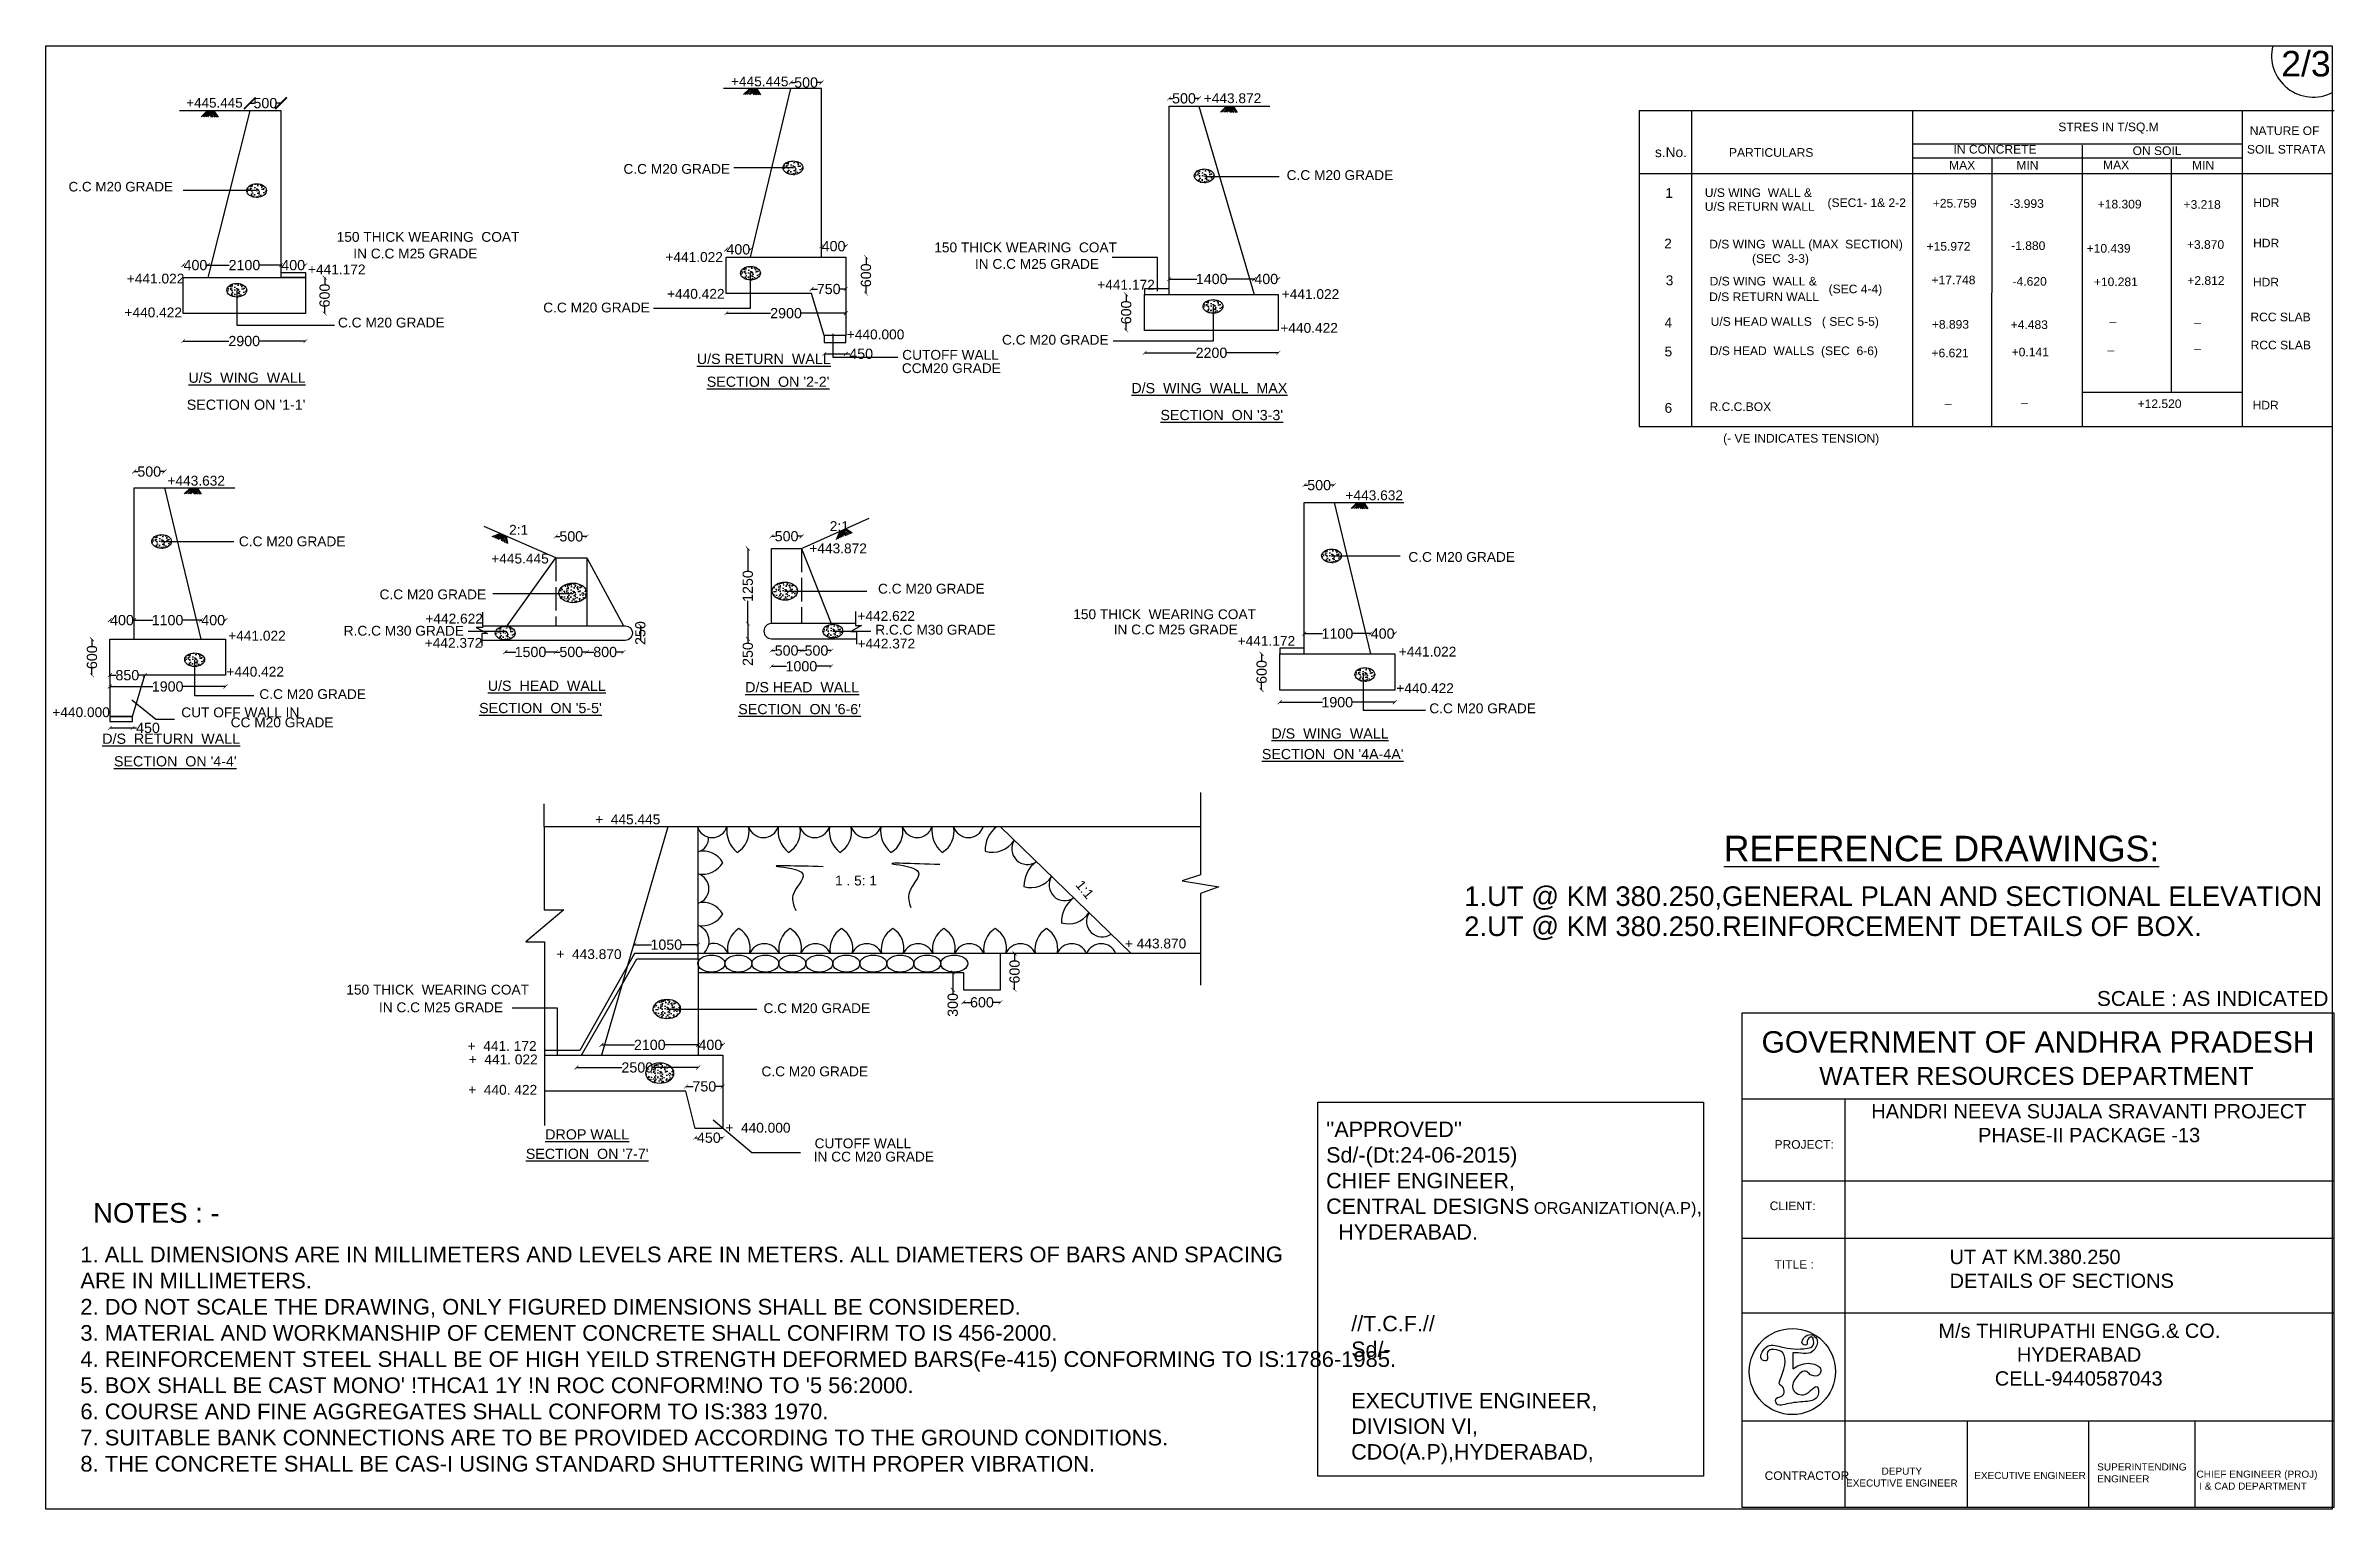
# Model space of a CAD drawing. Header units: millimetres. Extents: x 5759659 to 5765491, y 20978999 to 20982729.
import ezdxf

# ---------------------------------------------------------------- set-up
doc = ezdxf.new("R2010")
doc.units = ezdxf.units.MM
doc.header["$MEASUREMENT"] = 0
doc.linetypes.add('ACAD_ISO02W100', pattern=[15, 12, -3])
for name, color, linetype in [('DIMENSIONS', 7, 'Continuous'), ('DRAWING', 7, 'Continuous'), ('TEXT', 1, 'Continuous')]:
    doc.layers.add(name, color=color, linetype=linetype)
doc.styles.get("Standard").update_dxf_attribs({"font": 'arial.ttf', "height": 26})
doc.dimstyles.get("Standard").update_dxf_attribs({"dimtxt": 26, "dimasz": 10, "dimexe": 0.18, "dimexo": 0.0625, "dimgap": 0.09, "dimtad": 0, "dimdec": 0, "dimzin": 0, "dimdsep": 46, "dimtxsty": 'Standard', "dimblk": 'ARCHTICK', "dimcen": 0.09, "dimse1": 1, "dimse2": 1, "dimadec": 0, "dimazin": 0, "dimtfac": 1, "dimtdec": 0, "dimtofl": 0, "dimtmove": 0, "dimatfit": 3, "dimfxl": 1, "dimtolj": 1, "dimtzin": 0, "dimarcsym": 0})

msp = doc.modelspace()

# ---------------------------------------------------------------- texts
at = {"layer": 'DIMENSIONS', "color": 0}
msp.add_text('2/3', height=65, dxfattribs=at).set_placement((5765355.9, 20982650.5))
at = {"layer": 'DIMENSIONS', "color": 0, "insert": (5759747.1, 20979668), "char_height": 40, "width": 3174.1, "attachment_point": 1}
msp.add_mtext("1. ALL DIMENSIONS ARE IN MILLIMETERS AND LEVELS ARE IN METERS. ALL DIAMETERS OF BARS AND SPACING ARE IN MILLIMETERS. \\P2. DO NOT SCALE THE DRAWING, ONLY FIGURED DIMENSIONS SHALL BE CONSIDERED. \\P3. MATERIAL AND WORKMANSHIP OF CEMENT CONCRETE SHALL CONFIRM TO IS 456-2000. \\P4. REINFORCEMENT STEEL SHALL BE OF HIGH YEILD STRENGTH DEFORMED BARS(Fe-415) CONFORMING TO IS:1786-1985. \\P5. BOX SHALL BE CAST MONO' !THCA1 1Y !N ROC CONFORM!NO TO '5 56:2000. \\P6. COURSE AND FINE AGGREGATES SHALL CONFORM TO IS:383 1970. \\P7. SUITABLE BANK CONNECTIONS ARE TO BE PROVIDED ACCORDING TO THE GROUND CONDITIONS. \\P8. THE CONCRETE SHALL BE CAS-I USING STANDARD SHUTTERING WITH PROPER VIBRATION. ", dxfattribs=at)
at = {"layer": 'TEXT', "color": 0}
for s, height, p in [('+445.445', 25, (5761405, 20982625.3)), ('+445.445', 24.5, (5760017, 20982571)), ('+443.872', 25, (5762610, 20982582.5)), ('STRES IN T/SQ.M', 22, (5764787.8, 20982510.9)), ('NATURE OF', 22, (5765275.8, 20982501.1)), ('s.No.', 25, (5763759.9, 20982444.9)), ('PARTICULARS', 22, (5763948.5, 20982445.7)), ('IN CONCRETE', 22, (5764520.7, 20982454)), ('MAX', 22, (5764901.8, 20982414.1)), ('ON SOIL', 22, (5764977.1, 20982450.2)), ('SOIL STRATA', 22, (5765268.7, 20982453.8)), ('C.C M20 GRADE', 24.5, (5759716.9, 20982357.3)), ('C.C M20 GRADE', 25, (5761131.1, 20982402.3)), ('C.C M20 GRADE', 25, (5762821.3, 20982386.6)), ('MAX', 22, (5764509.5, 20982413.3)), ('MIN', 22, (5764681, 20982413.3)), ('MIN', 22, (5765128.8, 20982413.3)), ('1', 25, (5763786.4, 20982341)), ('U/S WING  WALL &', 22, (5763886.9, 20982343.3)), ('U/S RETURN WALL', 22, (5763886.9, 20982308)), ('(SEC1- 1& 2-2', 22, (5764199.7, 20982317.7)), ('+25.759', 22, (5764467.9, 20982316.4)), ('-3.993', 22, (5764663.8, 20982315.4)), ('+18.309', 22, (5764888.2, 20982314)), ('+3.218', 22, (5765107, 20982313.1)), ('HDR', 22, (5765284.7, 20982317.9)), ('150 THICK WEARING  COAT', 25, (5760400.3, 20982229)), ('IN C.C M25 GRADE', 25, (5760442.6, 20982186.6)), ('+441.022', 25, (5761238, 20982177.7)), ('150 THICK WEARING  COAT', 25, (5761923.2, 20982202.3)), ('2', 25, (5763783.4, 20982212.1)), ('D/S WING  WALL (MAX  SECTION)', 22, (5763898.1, 20982212.1)), ('+15.972', 22, (5764452.1, 20982206.3)), ('-1.880', 22, (5764667.7, 20982208.3)), ('+10.439', 22, (5764860.1, 20982201.3)), ('+3.870', 22, (5765115.6, 20982211.1)), ('HDR', 22, (5765284.3, 20982214.7)), ('+441.022', 25, (5759865.4, 20982122.8)), ('+441.172', 25, (5760327.2, 20982146.1)), ('IN C.C M25 GRADE', 25, (5762026.8, 20982160.1)), ('(SEC  3-3)', 22, (5764007.2, 20982175.3)), ('+440.422', 25, (5761242.2, 20982083.9)), ('+441.172', 25, (5762338.6, 20982107.2)), ('+441.022', 25, (5762808.7, 20982083.2)), ('3', 25, (5763787.4, 20982118.3)), ('D/S RETURN WALL', 22, (5763898, 20982077.9)), ('D/S WING  WALL &', 22, (5763899.3, 20982117.7)), ('(SEC 4-4)', 22, (5764202.5, 20982097.8)), ('+17.748', 22, (5764464.7, 20982120.8)), ('-4.620', 22, (5764671.3, 20982117.2)), ('+10.281', 22, (5764878.5, 20982116)), ('+2.812', 22, (5765116.6, 20982119.3)), ('HDR', 22, (5765283.8, 20982115.2)), ('+440.422', 25, (5759859.5, 20982036.5)), ('C.C M20 GRADE', 25, (5760403.6, 20982010.7)), ('C.C M20 GRADE', 25, (5760926.7, 20982049)), ('4', 25, (5763784.4, 20982010.5)), ('U/S HEAD WALLS   ( SEC 5-5)', 22, (5763901.9, 20982014.9)), ('+8.893', 22, (5764465.5, 20982007.6)), ('+4.483', 22, (5764666.5, 20982006.8)), ('RCC SLAB', 22, (5765277.4, 20982026.4)), ('+440.000', 25, (5761700.3, 20981980.4)), ('C.C M20 GRADE', 25, (5762095.9, 20981966.8)), ('+440.422', 25, (5762805.2, 20981997.1)), ('_', 22, (5764918, 20982029.3)), ('_', 22, (5765133.8, 20982025.7)), ('RCC SLAB', 22, (5765277.9, 20981954.8)), ('%%UU/S RETURN  WALL', 26, (5761318.2, 20981917.6)), ('CCM20 GRADE', 25, (5761840.6, 20981894.4)), ('CUTOFF WALL', 25, (5761841.6, 20981928.4)), ('5', 25, (5763784.4, 20981937)), ('D/S HEAD  WALLS  (SEC  6-6)', 22, (5763899.6, 20981940.2)), ('+6.621', 22, (5764464.7, 20981934.7)), ('+0.141', 22, (5764668.9, 20981937)), ('_', 22, (5764913.4, 20981955.9)), ('_', 22, (5765133.8, 20981960.5)), ('%%UU/S  WING  WALL', 26, (5760022.5, 20981869.7)), ("%%USECTION  ON '2-2'", 26, (5761343.5, 20981859.4)), ('%%UD/S  WING  WALL  MAX', 26, (5762425.5, 20981843.1)), ("SECTION ON '1-1'", 26, (5760018.2, 20981800.8)), ("%%USECTION  ON '3-3'", 26, (5762499.6, 20981774.5)), ('6', 25, (5763784.4, 20981793.2)), ('R.C.C.BOX', 22, (5763899, 20981797.7)), ('_', 22, (5764498.9, 20981819.9)), ('_', 22, (5764693.1, 20981821.9)), ('+12.520', 22, (5764989.9, 20981805.3)), ('HDR', 22, (5765282.9, 20981801.7)), ('(- VE INDICATES TENSION)', 22, (5763933.6, 20981717.3)), ('+443.632', 25, (5759969, 20981607.6)), ('+443.632', 25, (5762971.2, 20981570.5)), ('2:1', 25, (5760839.7, 20981482.5)), ('2:1', 25, (5761656.9, 20981491.9)), ('C.C M20 GRADE', 25, (5760151, 20981453)), ('+443.872', 25, (5761604.9, 20981435.2)), ('+445.445', 25, (5760794.2, 20981409.1)), ('C.C M20 GRADE', 25, (5763131.5, 20981413.2)), ('C.C M20 GRADE', 25, (5760509.5, 20981317.9)), ('C.C M20 GRADE', 25, (5761779.9, 20981332.4)), ('+442.622', 25, (5760626.3, 20981256.1)), ('+442.622', 25, (5761727.4, 20981262.9)), ('150 THICK  WEARING COAT', 25, (5762277.4, 20981267.3)), ('+441.022', 25, (5760123.9, 20981212.5)), ('R.C.C M30 GRADE', 25, (5760418.2, 20981225.2)), ('+442.372', 25, (5760624.8, 20981194.3)), ('+442.372', 25, (5761727.7, 20981192.5)), ('R.C.C M30 GRADE', 25, (5761772.9, 20981227.8)), ('IN C.C M25 GRADE', 25, (5762380.4, 20981228.4)), ('+441.172', 25, (5762696.3, 20981199.3)), ('+441.022', 25, (5763107.1, 20981172)), ('+440.422', 25, (5760119.4, 20981120.9)), ('%%UU/S  HEAD  WALL', 26, (5760785.3, 20981084.5)), ('%%UD/S HEAD  WALL', 26, (5761441.4, 20981080.8)), ('+440.422', 25, (5763100.7, 20981078.8)), ('+440.000', 25, (5759675.6, 20981017.6)), ('CUT OFF WALL IN', 25, (5760004.3, 20981017.1)), ('C.C M20 GRADE', 25, (5760203.3, 20981063.7)), ("%%USECTION  ON '5-5'", 26, (5760763.3, 20981027.7)), ("%%USECTION  ON '6-6'", 26, (5761423.8, 20981025)), ('C.C M20 GRADE', 25, (5763184.9, 20981027.4)), ('CC M20 GRADE', 25, (5760130.2, 20980991.6)), ('%%UD/S  WING  WALL', 26, (5762782.5, 20980962.8)), ('%%UD/S  RETURN  WALL', 26, (5759803, 20980949.5)), ("%%USECTION  ON '4A-4A'", 26, (5762758.1, 20980910.4)), ("%%USECTION  ON '4-4'", 26, (5759832.8, 20980891.9)), ('+  445.445', 25, (5761059.1, 20980744.4)), ('%%UREFERENCE DRAWINGS:', 65, (5763935.2, 20980650.2)), ('1 . 5: 1', 25, (5761670.4, 20980588.5)), ('1.UT @ KM 380.250,GENERAL PLAN AND SECTIONAL ELEVATION ', 50, (5763273.8, 20980536.2)), ('2.UT @ KM 380.250.REINFORCEMENT DETAILS OF BOX.', 50, (5763273.8, 20980459.6)), ('+ 443.870', 25, (5762409.1, 20980428)), ('+  443.870', 25, (5760960.3, 20980400.9)), ('150 THICK  WEARING COAT', 25, (5760424.8, 20980310.4)), ('IN C.C M25 GRADE', 25, (5760508, 20980265.3)), ('C.C M20 GRADE', 25, (5761488.1, 20980263.2)), ('SCALE : AS INDICATED ', 38, (5764886.3, 20980281.4)), ('+  441. 172', 25, (5760734.1, 20980166.8)), ('+  441. 022', 25, (5760736.9, 20980132.6)), ('C.C M20 GRADE', 25, (5761482.8, 20980102.1)), ('+  440. 422', 25, (5760735.5, 20980055.1)), ('%%UDROP WALL', 26, (5760931.8, 20979941)), ('+  440.000', 25, (5761390.9, 20979958.4)), ('CUTOFF WALL', 25, (5761618.2, 20979918.7)), ("%%USECTION  ON '7-7'", 26, (5760882.3, 20979891.5)), ('IN CC M20 GRADE', 25, (5761616, 20979884.8)), ('NOTES : -', 50, (5759779.8, 20979728.9))]:
    msp.add_text(s, height=height, dxfattribs=at).set_placement(p)
msp.add_text('1:1', height=25, rotation=309.28186, dxfattribs=at).set_placement((5762281.7, 20980589.2))
at = {"layer": 'TEXT', "color": 0, "attachment_point": 1}
for s, insert, char_height, width in [('\\pi29.5;{\\H1.5x;GOVERNMENT OF ANDHRA PRADESH}  \\P\\pi176.45;{\\H1.25x;WATER RESOURCES DEPARTMENT }', (5764002.1, 20980217), 36.452, 1457.813), ("''APPROVED'' \\PSd/-(Dt:24-06-2015) \\PCHIEF ENGINEER, \\PCENTRAL DESIGNS{\\H0.76485x; ORGANIZATION(A.P)}, \\P  HYDERABAD.", (5762922, 20979986.7), 39.224, 1107.704), ('\\pi2.5487;HANDRI NEEVA SUJALA SRAVANTI PROJECT \\P\\pi274.73;PHASE-II PACKAGE -13', (5764308.7, 20980031.3), 36.452, 1109.234), ('PROJECT:', (5764064.7, 20979939.3), 21.87, 224.372), ('CLIENT:', (5764052.4, 20979782.8), 21.87, 224.372), ('UT AT KM.380.250 \\PDETAILS OF SECTIONS  ', (5764510.8, 20979659.9), 36.452, 891.266), ('TITLE :', (5764064.7, 20979633.4), 21.87, 224.372), ('//T.C.F.// \\PSd/- \\P\\PEXECUTIVE ENGINEER, \\PDIVISION VI, \\PCDO(A.P),HYDERABAD,', (5762985.8, 20979491.4), 39.224, 1015.427), ('\\pi4.1027;M/s THIRUPATHI ENGG.& CO. \\P\\pi204.24;HYDERABAD   \\P\\pi147.96;CELL-9440587043', (5764478.1, 20979471.7), 36.452, 718.628), ('SUPERINTENDING \\PENGINEER ', (5764887, 20979115.6), 18.226, 226.356), ('CONTRACTOR ', (5764039.4, 20979095.2), 21.871, 224.372), ('\\pi162.62;DEPUTY \\P\\pi72.159;EXECUTIVE ENGINEER ', (5764174.8, 20979104.9), 18.226, 426.362), ('EXECUTIVE ENGINEER', (5764573.6, 20979093.7), 18.226, 284.242), ('CHIEF ENGINEER (PROJ)\\P I & CAD DEPARTMENT ', (5765140, 20979097.1), 18.226, 307.652)]:
    msp.add_mtext(s, dxfattribs=dict(at, insert=insert, char_height=char_height, width=width))

# ---------------------------------------------------------------- blocks, each defined once
blk = doc.blocks.new('_ArchTick')
at = {"color": 0, "linetype": 'ByBlock', "const_width": 0.15}
blk.add_lwpolyline([(-0.5, -0.5), (0.5, 0.5)], dxfattribs=at)
blk = doc.blocks.new('*D4')
at = {"layer": 'Defpoints', "color": 0, "transparency": 16777216}
for p in [(5760178.7, 20982563), (5760258.5, 20982582.3), (5760258.5, 20982563)]:
    blk.add_point(p, dxfattribs=at)
at = {"layer": 'DIMENSIONS', "color": 0, "lineweight": -2, "transparency": 16777216}
for p, q in [((5760178.7, 20982582.3), (5760189.8, 20982582.3)), ((5760258.5, 20982582.3), (5760247.4, 20982582.3))]:
    blk.add_line(p, q, dxfattribs=at)
at = {"layer": 'DIMENSIONS', "color": 0, "lineweight": -2, "transparency": 16777216, "xscale": 30, "yscale": 30, "zscale": 30, "rotation": 180}
blk.add_blockref('_ArchTick', (5760178.7, 20982582.3), dxfattribs=at)
at = {"layer": 'DIMENSIONS', "color": 0, "lineweight": -2, "transparency": 16777216, "xscale": 30, "yscale": 30, "zscale": 30}
blk.add_blockref('_ArchTick', (5760258.5, 20982582.3), dxfattribs=at)
at = {"layer": 'DIMENSIONS', "color": 0, "transparency": 16777216, "insert": (5760218.6, 20982582.3), "char_height": 26, "attachment_point": 5}
blk.add_mtext('\\A1;500', dxfattribs=at)
blk = doc.blocks.new('*D5')
at = {"layer": 'Defpoints', "color": 0, "transparency": 16777216}
for p in [(5760071.9, 20982169.5), (5760008.9, 20982137.7), (5760071.9, 20982137.7)]:
    blk.add_point(p, dxfattribs=at)
at = {"layer": 'DIMENSIONS', "color": 0, "lineweight": -2, "transparency": 16777216}
for p, q in [((5760008.9, 20982169.5), (5760011.1, 20982169.5)), ((5760071.9, 20982169.5), (5760069.7, 20982169.5))]:
    blk.add_line(p, q, dxfattribs=at)
at = {"layer": 'DIMENSIONS', "color": 0, "lineweight": -2, "transparency": 16777216, "xscale": 10, "yscale": 10, "zscale": 10, "rotation": 180}
blk.add_blockref('_ArchTick', (5760008.9, 20982169.5), dxfattribs=at)
at = {"layer": 'DIMENSIONS', "color": 0, "lineweight": -2, "transparency": 16777216, "xscale": 10, "yscale": 10, "zscale": 10}
blk.add_blockref('_ArchTick', (5760071.9, 20982169.5), dxfattribs=at)
at = {"layer": 'DIMENSIONS', "color": 0, "transparency": 16777216, "insert": (5760040.4, 20982169.5), "char_height": 26, "attachment_point": 5}
blk.add_mtext('\\A1;400', dxfattribs=at)
blk = doc.blocks.new('*D6')
at = {"layer": 'Defpoints', "color": 0, "transparency": 16777216}
for p in [(5760258.5, 20982169.5), (5760071.9, 20982137.7), (5760258.5, 20982137.7)]:
    blk.add_point(p, dxfattribs=at)
at = {"layer": 'DIMENSIONS', "color": 0, "lineweight": -2, "transparency": 16777216}
for p, q in [((5760071.9, 20982169.5), (5760126.1, 20982169.5)), ((5760258.5, 20982169.5), (5760204.3, 20982169.5))]:
    blk.add_line(p, q, dxfattribs=at)
at = {"layer": 'DIMENSIONS', "color": 0, "lineweight": -2, "transparency": 16777216, "xscale": 10, "yscale": 10, "zscale": 10, "rotation": 180}
blk.add_blockref('_ArchTick', (5760071.9, 20982169.5), dxfattribs=at)
at = {"layer": 'DIMENSIONS', "color": 0, "lineweight": -2, "transparency": 16777216, "xscale": 10, "yscale": 10, "zscale": 10}
blk.add_blockref('_ArchTick', (5760258.5, 20982169.5), dxfattribs=at)
at = {"layer": 'DIMENSIONS', "color": 0, "transparency": 16777216, "insert": (5760165.2, 20982169.5), "char_height": 26, "attachment_point": 5}
blk.add_mtext('\\A1;2100', dxfattribs=at)
blk = doc.blocks.new('*D7')
at = {"layer": 'Defpoints', "color": 0, "transparency": 16777216}
for p in [(5760320.5, 20982169.5), (5760258.5, 20982137.7), (5760320.5, 20982137.7)]:
    blk.add_point(p, dxfattribs=at)
at = {"layer": 'DIMENSIONS', "color": 0, "lineweight": -2, "transparency": 16777216}
for p, q in [((5760258.5, 20982169.5), (5760260.2, 20982169.5)), ((5760320.5, 20982169.5), (5760318.8, 20982169.5))]:
    blk.add_line(p, q, dxfattribs=at)
at = {"layer": 'DIMENSIONS', "color": 0, "lineweight": -2, "transparency": 16777216, "xscale": 10, "yscale": 10, "zscale": 10, "rotation": 180}
blk.add_blockref('_ArchTick', (5760258.5, 20982169.5), dxfattribs=at)
at = {"layer": 'DIMENSIONS', "color": 0, "lineweight": -2, "transparency": 16777216, "xscale": 10, "yscale": 10, "zscale": 10}
blk.add_blockref('_ArchTick', (5760320.5, 20982169.5), dxfattribs=at)
at = {"layer": 'DIMENSIONS', "color": 0, "transparency": 16777216, "insert": (5760289.5, 20982169.5), "char_height": 26, "attachment_point": 5}
blk.add_mtext('\\A1;400', dxfattribs=at)
blk = doc.blocks.new('*D8')
at = {"layer": 'Defpoints', "color": 0, "transparency": 16777216}
for p in [(5760320.5, 20982137.7), (5760320.5, 20982046.4), (5760369.7, 20982046.4)]:
    blk.add_point(p, dxfattribs=at)
at = {"layer": 'DIMENSIONS', "color": 0, "lineweight": -2, "transparency": 16777216}
for p, q in [((5760369.7, 20982137.7), (5760369.7, 20982120.9)), ((5760369.7, 20982046.4), (5760369.7, 20982063.2))]:
    blk.add_line(p, q, dxfattribs=at)
at = {"layer": 'DIMENSIONS', "color": 0, "lineweight": -2, "transparency": 16777216, "xscale": 10, "yscale": 10, "zscale": 10}
for p, rotation in [((5760369.7, 20982137.7), 90), ((5760369.7, 20982046.4), 270)]:
    blk.add_blockref('_ArchTick', p, dxfattribs=dict(at, rotation=rotation))
at = {"layer": 'DIMENSIONS', "color": 0, "transparency": 16777216, "insert": (5760369.7, 20982092.1), "char_height": 26, "attachment_point": 5, "rotation": 90}
blk.add_mtext('\\A1;600', dxfattribs=at)
blk = doc.blocks.new('*D9')
at = {"layer": 'Defpoints', "color": 0, "transparency": 16777216}
for p in [(5760008.9, 20982046.4), (5760320.5, 20982046.4), (5760320.5, 20981976)]:
    blk.add_point(p, dxfattribs=at)
at = {"layer": 'DIMENSIONS', "color": 0, "lineweight": -2, "transparency": 16777216}
for p, q in [((5760008.9, 20981976), (5760125.6, 20981976)), ((5760320.5, 20981976), (5760203.8, 20981976))]:
    blk.add_line(p, q, dxfattribs=at)
at = {"layer": 'DIMENSIONS', "color": 0, "lineweight": -2, "transparency": 16777216, "xscale": 10, "yscale": 10, "zscale": 10, "rotation": 180}
blk.add_blockref('_ArchTick', (5760008.9, 20981976), dxfattribs=at)
at = {"layer": 'DIMENSIONS', "color": 0, "lineweight": -2, "transparency": 16777216, "xscale": 10, "yscale": 10, "zscale": 10}
blk.add_blockref('_ArchTick', (5760320.5, 20981976), dxfattribs=at)
at = {"layer": 'DIMENSIONS', "color": 0, "transparency": 16777216, "insert": (5760164.7, 20981976), "char_height": 26, "attachment_point": 5}
blk.add_mtext('\\A1;2900', dxfattribs=at)
blk = doc.blocks.new('*D10')
at = {"layer": 'Defpoints', "color": 0, "transparency": 16777216}
for p in [(5761557.6, 20982620), (5761635.6, 20982634.9), (5761635.6, 20982620)]:
    blk.add_point(p, dxfattribs=at)
at = {"layer": 'DIMENSIONS', "color": 0, "lineweight": -2, "transparency": 16777216}
for p, q in [((5761557.6, 20982634.9), (5761567.8, 20982634.9)), ((5761635.6, 20982634.9), (5761625.4, 20982634.9))]:
    blk.add_line(p, q, dxfattribs=at)
at = {"layer": 'DIMENSIONS', "color": 0, "lineweight": -2, "transparency": 16777216, "xscale": 10, "yscale": 10, "zscale": 10, "rotation": 180}
blk.add_blockref('_ArchTick', (5761557.6, 20982634.9), dxfattribs=at)
at = {"layer": 'DIMENSIONS', "color": 0, "lineweight": -2, "transparency": 16777216, "xscale": 10, "yscale": 10, "zscale": 10}
blk.add_blockref('_ArchTick', (5761635.6, 20982634.9), dxfattribs=at)
at = {"layer": 'DIMENSIONS', "color": 0, "transparency": 16777216, "insert": (5761596.6, 20982634.9), "char_height": 26, "attachment_point": 5}
blk.add_mtext('\\A1;500', dxfattribs=at)
blk = doc.blocks.new('*D11')
at = {"layer": 'Defpoints', "color": 0, "transparency": 16777216}
for p in [(5761454.5, 20982209.6), (5761393.1, 20982190), (5761454.5, 20982190)]:
    blk.add_point(p, dxfattribs=at)
at = {"layer": 'DIMENSIONS', "color": 0, "lineweight": -2, "transparency": 16777216}
for p, q in [((5761393.1, 20982209.6), (5761394.5, 20982209.6)), ((5761454.5, 20982209.6), (5761453.1, 20982209.6))]:
    blk.add_line(p, q, dxfattribs=at)
at = {"layer": 'DIMENSIONS', "color": 0, "lineweight": -2, "transparency": 16777216, "xscale": 10, "yscale": 10, "zscale": 10, "rotation": 180}
blk.add_blockref('_ArchTick', (5761393.1, 20982209.6), dxfattribs=at)
at = {"layer": 'DIMENSIONS', "color": 0, "lineweight": -2, "transparency": 16777216, "xscale": 10, "yscale": 10, "zscale": 10}
blk.add_blockref('_ArchTick', (5761454.5, 20982209.6), dxfattribs=at)
at = {"layer": 'DIMENSIONS', "color": 0, "transparency": 16777216, "insert": (5761423.8, 20982209.6), "char_height": 26, "attachment_point": 5}
blk.add_mtext('\\A1;400', dxfattribs=at)
blk = doc.blocks.new('*D12')
at = {"layer": 'Defpoints', "color": 0, "transparency": 16777216}
for p in [(5761697.7, 20982217.9), (5761635.6, 20982190), (5761697.7, 20982190)]:
    blk.add_point(p, dxfattribs=at)
at = {"layer": 'DIMENSIONS', "color": 0, "lineweight": -2, "transparency": 16777216}
for p, q in [((5761635.6, 20982217.9), (5761637.3, 20982217.9)), ((5761697.7, 20982217.9), (5761695.9, 20982217.9))]:
    blk.add_line(p, q, dxfattribs=at)
at = {"layer": 'DIMENSIONS', "color": 0, "lineweight": -2, "transparency": 16777216, "xscale": 10, "yscale": 10, "zscale": 10, "rotation": 180}
blk.add_blockref('_ArchTick', (5761635.6, 20982217.9), dxfattribs=at)
at = {"layer": 'DIMENSIONS', "color": 0, "lineweight": -2, "transparency": 16777216, "xscale": 10, "yscale": 10, "zscale": 10}
blk.add_blockref('_ArchTick', (5761697.7, 20982217.9), dxfattribs=at)
at = {"layer": 'DIMENSIONS', "color": 0, "transparency": 16777216, "insert": (5761666.6, 20982217.9), "char_height": 26, "attachment_point": 5}
blk.add_mtext('\\A1;400', dxfattribs=at)
blk = doc.blocks.new('*D13')
at = {"layer": 'Defpoints', "color": 0, "transparency": 16777216}
for p in [(5761697.7, 20982190), (5761610.5, 20982097.1), (5761749.3, 20982097.1)]:
    blk.add_point(p, dxfattribs=at)
at = {"layer": 'DIMENSIONS', "color": 0, "lineweight": -2, "transparency": 16777216}
for p, q in [((5761749.3, 20982190), (5761749.3, 20982172.4)), ((5761749.3, 20982097.1), (5761749.3, 20982114.7))]:
    blk.add_line(p, q, dxfattribs=at)
at = {"layer": 'DIMENSIONS', "color": 0, "lineweight": -2, "transparency": 16777216, "xscale": 10, "yscale": 10, "zscale": 10}
for p, rotation in [((5761749.3, 20982190), 90), ((5761749.3, 20982097.1), 270)]:
    blk.add_blockref('_ArchTick', p, dxfattribs=dict(at, rotation=rotation))
at = {"layer": 'DIMENSIONS', "color": 0, "transparency": 16777216, "insert": (5761749.3, 20982143.5), "char_height": 26, "attachment_point": 5, "rotation": 90}
blk.add_mtext('\\A1;600', dxfattribs=at)
blk = doc.blocks.new('*D14')
at = {"layer": 'Defpoints', "color": 0, "transparency": 16777216}
for p in [(5761610.5, 20982097.1), (5761697.7, 20982108.5), (5761697.7, 20982097.1)]:
    blk.add_point(p, dxfattribs=at)
at = {"layer": 'DIMENSIONS', "color": 0, "lineweight": -2, "transparency": 16777216}
for p, q in [((5761610.5, 20982108.5), (5761625.4, 20982108.5)), ((5761697.7, 20982108.5), (5761682.7, 20982108.5))]:
    blk.add_line(p, q, dxfattribs=at)
at = {"layer": 'DIMENSIONS', "color": 0, "lineweight": -2, "transparency": 16777216, "xscale": 10, "yscale": 10, "zscale": 10, "rotation": 180}
blk.add_blockref('_ArchTick', (5761610.5, 20982108.5), dxfattribs=at)
at = {"layer": 'DIMENSIONS', "color": 0, "lineweight": -2, "transparency": 16777216, "xscale": 10, "yscale": 10, "zscale": 10}
blk.add_blockref('_ArchTick', (5761697.7, 20982108.5), dxfattribs=at)
at = {"layer": 'DIMENSIONS', "color": 0, "transparency": 16777216, "insert": (5761654.1, 20982108.5), "char_height": 26, "attachment_point": 5}
blk.add_mtext('\\A1;750', dxfattribs=at)
blk = doc.blocks.new('*D15')
at = {"layer": 'Defpoints', "color": 0, "transparency": 16777216}
for p in [(5761393.1, 20982097.1), (5761697.7, 20982047), (5761697.7, 20982043.7)]:
    blk.add_point(p, dxfattribs=at)
at = {"layer": 'DIMENSIONS', "color": 0, "lineweight": -2, "transparency": 16777216}
for p, q in [((5761393.1, 20982047), (5761506.3, 20982047)), ((5761697.7, 20982047), (5761584.5, 20982047))]:
    blk.add_line(p, q, dxfattribs=at)
at = {"layer": 'DIMENSIONS', "color": 0, "lineweight": -2, "transparency": 16777216, "xscale": 10, "yscale": 10, "zscale": 10, "rotation": 180}
blk.add_blockref('_ArchTick', (5761393.1, 20982047), dxfattribs=at)
at = {"layer": 'DIMENSIONS', "color": 0, "lineweight": -2, "transparency": 16777216, "xscale": 10, "yscale": 10, "zscale": 10}
blk.add_blockref('_ArchTick', (5761697.7, 20982047), dxfattribs=at)
at = {"layer": 'DIMENSIONS', "color": 0, "transparency": 16777216, "insert": (5761545.4, 20982047), "char_height": 26, "attachment_point": 5}
blk.add_mtext('\\A1;2900', dxfattribs=at)
blk = doc.blocks.new('*D16')
at = {"layer": 'Defpoints', "color": 0, "transparency": 16777216}
for p in [(5761643, 20981972), (5761697.7, 20981972), (5761697.7, 20981943.5)]:
    blk.add_point(p, dxfattribs=at)
at = {"layer": 'DIMENSIONS', "color": 0, "lineweight": -2, "transparency": 16777216}
for p, q in [((5761643, 20981943.5), (5761697.7, 20981943.5)), ((5761697.7, 20981943.5), (5761707.7, 20981943.5))]:
    blk.add_line(p, q, dxfattribs=at)
at = {"layer": 'DIMENSIONS', "color": 0, "lineweight": -2, "transparency": 16777216, "xscale": 10, "yscale": 10, "zscale": 10, "rotation": 180}
blk.add_blockref('_ArchTick', (5761643, 20981943.5), dxfattribs=at)
at = {"layer": 'DIMENSIONS', "color": 0, "lineweight": -2, "transparency": 16777216, "xscale": 10, "yscale": 10, "zscale": 10}
blk.add_blockref('_ArchTick', (5761697.7, 20981943.5), dxfattribs=at)
at = {"layer": 'DIMENSIONS', "color": 0, "transparency": 16777216, "insert": (5761737, 20981943.5), "char_height": 26, "attachment_point": 5}
blk.add_mtext('\\A1;450', dxfattribs=at)
blk = doc.blocks.new('*D17')
at = {"layer": 'Defpoints', "color": 0, "transparency": 16777216}
for p in [(5762521.8, 20982574.5), (5762597.5, 20982594.5), (5762597.5, 20982574.5)]:
    blk.add_point(p, dxfattribs=at)
at = {"layer": 'DIMENSIONS', "color": 0, "lineweight": -2, "transparency": 16777216}
for p, q in [((5762521.8, 20982594.5), (5762530.9, 20982594.5)), ((5762597.5, 20982594.5), (5762588.4, 20982594.5))]:
    blk.add_line(p, q, dxfattribs=at)
at = {"layer": 'DIMENSIONS', "color": 0, "lineweight": -2, "transparency": 16777216, "xscale": 10, "yscale": 10, "zscale": 10, "rotation": 180}
blk.add_blockref('_ArchTick', (5762521.8, 20982594.5), dxfattribs=at)
at = {"layer": 'DIMENSIONS', "color": 0, "lineweight": -2, "transparency": 16777216, "xscale": 10, "yscale": 10, "zscale": 10}
blk.add_blockref('_ArchTick', (5762597.5, 20982594.5), dxfattribs=at)
at = {"layer": 'DIMENSIONS', "color": 0, "transparency": 16777216, "insert": (5762559.6, 20982594.5), "char_height": 26, "attachment_point": 5}
blk.add_mtext('\\A1;500', dxfattribs=at)
blk = doc.blocks.new('*D18')
at = {"layer": 'Defpoints', "color": 0, "transparency": 16777216}
for p in [(5762459.4, 20982094.9), (5762412.3, 20982003.3), (5762459.4, 20982003.3)]:
    blk.add_point(p, dxfattribs=at)
at = {"layer": 'DIMENSIONS', "color": 0, "lineweight": -2, "transparency": 16777216}
for p, q in [((5762412.3, 20982094.9), (5762412.3, 20982077.9)), ((5762412.3, 20982003.3), (5762412.3, 20982020.3))]:
    blk.add_line(p, q, dxfattribs=at)
at = {"layer": 'DIMENSIONS', "color": 0, "lineweight": -2, "transparency": 16777216, "xscale": 10, "yscale": 10, "zscale": 10}
for p, rotation in [((5762412.3, 20982094.9), 90), ((5762412.3, 20982003.3), 270)]:
    blk.add_blockref('_ArchTick', p, dxfattribs=dict(at, rotation=rotation))
at = {"layer": 'DIMENSIONS', "color": 0, "transparency": 16777216, "insert": (5762412.3, 20982049.1), "char_height": 26, "attachment_point": 5, "rotation": 90}
blk.add_mtext('\\A1;600', dxfattribs=at)
blk = doc.blocks.new('*D19')
at = {"layer": 'Defpoints', "color": 0, "transparency": 16777216}
for p in [(5762521.8, 20982094.9), (5762738.6, 20982134.1), (5762738.6, 20982094.9)]:
    blk.add_point(p, dxfattribs=at)
at = {"layer": 'DIMENSIONS', "color": 0, "lineweight": -2, "transparency": 16777216}
for p, q in [((5762521.8, 20982134.1), (5762592.5, 20982134.1)), ((5762738.6, 20982134.1), (5762667.8, 20982134.1))]:
    blk.add_line(p, q, dxfattribs=at)
at = {"layer": 'DIMENSIONS', "color": 0, "lineweight": -2, "transparency": 16777216, "xscale": 10, "yscale": 10, "zscale": 10, "rotation": 180}
blk.add_blockref('_ArchTick', (5762521.8, 20982134.1), dxfattribs=at)
at = {"layer": 'DIMENSIONS', "color": 0, "lineweight": -2, "transparency": 16777216, "xscale": 10, "yscale": 10, "zscale": 10}
blk.add_blockref('_ArchTick', (5762738.6, 20982134.1), dxfattribs=at)
at = {"layer": 'DIMENSIONS', "color": 0, "transparency": 16777216, "insert": (5762630.2, 20982134.1), "char_height": 26, "attachment_point": 5}
blk.add_mtext('\\A1;1400', dxfattribs=at)
blk = doc.blocks.new('*D20')
at = {"layer": 'Defpoints', "color": 0, "transparency": 16777216}
for p in [(5762738.6, 20982094.9), (5762800, 20982134.1), (5762800, 20982094.9)]:
    blk.add_point(p, dxfattribs=at)
at = {"layer": 'DIMENSIONS', "color": 0, "lineweight": -2, "transparency": 16777216}
for p, q in [((5762738.6, 20982134.1), (5762740, 20982134.1)), ((5762800, 20982134.1), (5762798.6, 20982134.1))]:
    blk.add_line(p, q, dxfattribs=at)
at = {"layer": 'DIMENSIONS', "color": 0, "lineweight": -2, "transparency": 16777216, "xscale": 10, "yscale": 10, "zscale": 10, "rotation": 180}
blk.add_blockref('_ArchTick', (5762738.6, 20982134.1), dxfattribs=at)
at = {"layer": 'DIMENSIONS', "color": 0, "lineweight": -2, "transparency": 16777216, "xscale": 10, "yscale": 10, "zscale": 10}
blk.add_blockref('_ArchTick', (5762800, 20982134.1), dxfattribs=at)
at = {"layer": 'DIMENSIONS', "color": 0, "transparency": 16777216, "insert": (5762769.3, 20982134.1), "char_height": 26, "attachment_point": 5}
blk.add_mtext('\\A1;400', dxfattribs=at)
blk = doc.blocks.new('*D21')
at = {"layer": 'Defpoints', "color": 0, "transparency": 16777216}
for p in [(5762459.4, 20982003.3), (5762800, 20982003.3), (5762800, 20981946)]:
    blk.add_point(p, dxfattribs=at)
at = {"layer": 'DIMENSIONS', "color": 0, "lineweight": -2, "transparency": 16777216}
for p, q in [((5762459.4, 20981946), (5762590.6, 20981946)), ((5762800, 20981946), (5762668.8, 20981946))]:
    blk.add_line(p, q, dxfattribs=at)
at = {"layer": 'DIMENSIONS', "color": 0, "lineweight": -2, "transparency": 16777216, "xscale": 10, "yscale": 10, "zscale": 10, "rotation": 180}
blk.add_blockref('_ArchTick', (5762459.4, 20981946), dxfattribs=at)
at = {"layer": 'DIMENSIONS', "color": 0, "lineweight": -2, "transparency": 16777216, "xscale": 10, "yscale": 10, "zscale": 10}
blk.add_blockref('_ArchTick', (5762800, 20981946), dxfattribs=at)
at = {"layer": 'DIMENSIONS', "color": 0, "transparency": 16777216, "insert": (5762629.7, 20981946), "char_height": 26, "attachment_point": 5}
blk.add_mtext('\\A1;2200', dxfattribs=at)
blk = doc.blocks.new('*D22')
at = {"layer": 'Defpoints', "color": 0, "transparency": 16777216}
for p in [(5759961.2, 20981643.3), (5759884, 20981601.6), (5759961.2, 20981601.6)]:
    blk.add_point(p, dxfattribs=at)
at = {"layer": 'DIMENSIONS', "color": 0, "lineweight": -2, "transparency": 16777216}
for p, q in [((5759884, 20981643.3), (5759893.8, 20981643.3)), ((5759961.2, 20981643.3), (5759951.3, 20981643.3))]:
    blk.add_line(p, q, dxfattribs=at)
at = {"layer": 'DIMENSIONS', "color": 0, "lineweight": -2, "transparency": 16777216, "xscale": 10, "yscale": 10, "zscale": 10, "rotation": 180}
blk.add_blockref('_ArchTick', (5759884, 20981643.3), dxfattribs=at)
at = {"layer": 'DIMENSIONS', "color": 0, "lineweight": -2, "transparency": 16777216, "xscale": 10, "yscale": 10, "zscale": 10}
blk.add_blockref('_ArchTick', (5759961.2, 20981643.3), dxfattribs=at)
at = {"layer": 'DIMENSIONS', "color": 0, "transparency": 16777216, "insert": (5759922.6, 20981643.3), "char_height": 26, "attachment_point": 5}
blk.add_mtext('\\A1;500', dxfattribs=at)
blk = doc.blocks.new('*D23')
at = {"layer": 'Defpoints', "color": 0, "transparency": 16777216}
for p in [(5759822.2, 20981216), (5759884, 20981264.6), (5759884, 20981216)]:
    blk.add_point(p, dxfattribs=at)
at = {"layer": 'DIMENSIONS', "color": 0, "lineweight": -2, "transparency": 16777216}
for p, q in [((5759822.2, 20981264.6), (5759823.8, 20981264.6)), ((5759884, 20981264.6), (5759882.4, 20981264.6))]:
    blk.add_line(p, q, dxfattribs=at)
at = {"layer": 'DIMENSIONS', "color": 0, "lineweight": -2, "transparency": 16777216, "xscale": 10, "yscale": 10, "zscale": 10, "rotation": 180}
blk.add_blockref('_ArchTick', (5759822.2, 20981264.6), dxfattribs=at)
at = {"layer": 'DIMENSIONS', "color": 0, "lineweight": -2, "transparency": 16777216, "xscale": 10, "yscale": 10, "zscale": 10}
blk.add_blockref('_ArchTick', (5759884, 20981264.6), dxfattribs=at)
at = {"layer": 'DIMENSIONS', "color": 0, "transparency": 16777216, "insert": (5759853.1, 20981264.6), "char_height": 26, "attachment_point": 5}
blk.add_mtext('\\A1;400', dxfattribs=at)
blk = doc.blocks.new('*D24')
at = {"layer": 'Defpoints', "color": 0, "transparency": 16777216}
for p in [(5759884, 20981216), (5760054.5, 20981264.6), (5760054.5, 20981216)]:
    blk.add_point(p, dxfattribs=at)
at = {"layer": 'DIMENSIONS', "color": 0, "lineweight": -2, "transparency": 16777216}
for p, q in [((5759884, 20981264.6), (5759931.6, 20981264.6)), ((5760054.5, 20981264.6), (5760006.9, 20981264.6))]:
    blk.add_line(p, q, dxfattribs=at)
at = {"layer": 'DIMENSIONS', "color": 0, "lineweight": -2, "transparency": 16777216, "xscale": 10, "yscale": 10, "zscale": 10, "rotation": 180}
blk.add_blockref('_ArchTick', (5759884, 20981264.6), dxfattribs=at)
at = {"layer": 'DIMENSIONS', "color": 0, "lineweight": -2, "transparency": 16777216, "xscale": 10, "yscale": 10, "zscale": 10}
blk.add_blockref('_ArchTick', (5760054.5, 20981264.6), dxfattribs=at)
at = {"layer": 'DIMENSIONS', "color": 0, "transparency": 16777216, "insert": (5759969.2, 20981264.6), "char_height": 26, "attachment_point": 5}
blk.add_mtext('\\A1;1100', dxfattribs=at)
blk = doc.blocks.new('*D25')
at = {"layer": 'Defpoints', "color": 0, "transparency": 16777216}
for p in [(5760054.5, 20981216), (5760116.8, 20981264.6), (5760116.8, 20981216)]:
    blk.add_point(p, dxfattribs=at)
at = {"layer": 'DIMENSIONS', "color": 0, "lineweight": -2, "transparency": 16777216}
for p, q in [((5760054.5, 20981264.6), (5760056.3, 20981264.6)), ((5760116.8, 20981264.6), (5760114.9, 20981264.6))]:
    blk.add_line(p, q, dxfattribs=at)
at = {"layer": 'DIMENSIONS', "color": 0, "lineweight": -2, "transparency": 16777216, "xscale": 10, "yscale": 10, "zscale": 10, "rotation": 180}
blk.add_blockref('_ArchTick', (5760054.5, 20981264.6), dxfattribs=at)
at = {"layer": 'DIMENSIONS', "color": 0, "lineweight": -2, "transparency": 16777216, "xscale": 10, "yscale": 10, "zscale": 10}
blk.add_blockref('_ArchTick', (5760116.8, 20981264.6), dxfattribs=at)
at = {"layer": 'DIMENSIONS', "color": 0, "transparency": 16777216, "insert": (5760085.6, 20981264.6), "char_height": 26, "attachment_point": 5}
blk.add_mtext('\\A1;400', dxfattribs=at)
blk = doc.blocks.new('*D26')
at = {"layer": 'Defpoints', "color": 0, "transparency": 16777216}
for p in [(5759822.2, 20981216), (5759776.7, 20981124.3), (5759911.4, 20981124.3)]:
    blk.add_point(p, dxfattribs=at)
at = {"layer": 'DIMENSIONS', "color": 0, "lineweight": -2, "transparency": 16777216}
for p, q in [((5759776.7, 20981216), (5759776.7, 20981199)), ((5759776.7, 20981124.3), (5759776.7, 20981141.3))]:
    blk.add_line(p, q, dxfattribs=at)
at = {"layer": 'DIMENSIONS', "color": 0, "lineweight": -2, "transparency": 16777216, "xscale": 10, "yscale": 10, "zscale": 10}
for p, rotation in [((5759776.7, 20981216), 90), ((5759776.7, 20981124.3), 270)]:
    blk.add_blockref('_ArchTick', p, dxfattribs=dict(at, rotation=rotation))
at = {"layer": 'DIMENSIONS', "color": 0, "transparency": 16777216, "insert": (5759776.7, 20981170.2), "char_height": 26, "attachment_point": 5, "rotation": 90}
blk.add_mtext('\\A1;600', dxfattribs=at)
blk = doc.blocks.new('*D27')
at = {"layer": 'Defpoints', "color": 0, "transparency": 16777216}
for p in [(5759822.2, 20981124.3), (5759822.2, 20981124.3), (5759911.4, 20981124.3)]:
    blk.add_point(p, dxfattribs=at)
at = {"layer": 'DIMENSIONS', "color": 0, "lineweight": -2, "transparency": 16777216}
for p, q in [((5759822.2, 20981124.3), (5759838, 20981124.3)), ((5759911.4, 20981124.3), (5759895.6, 20981124.3))]:
    blk.add_line(p, q, dxfattribs=at)
at = {"layer": 'DIMENSIONS', "color": 0, "lineweight": -2, "transparency": 16777216, "xscale": 10, "yscale": 10, "zscale": 10, "rotation": 180}
blk.add_blockref('_ArchTick', (5759822.2, 20981124.3), dxfattribs=at)
at = {"layer": 'DIMENSIONS', "color": 0, "lineweight": -2, "transparency": 16777216, "xscale": 10, "yscale": 10, "zscale": 10}
blk.add_blockref('_ArchTick', (5759911.4, 20981124.3), dxfattribs=at)
at = {"layer": 'DIMENSIONS', "color": 0, "transparency": 16777216, "insert": (5759866.8, 20981124.3), "char_height": 26, "attachment_point": 5}
blk.add_mtext('\\A1;850', dxfattribs=at)
blk = doc.blocks.new('*D28')
at = {"layer": 'Defpoints', "color": 0, "transparency": 16777216}
for p in [(5760116.8, 20981124.3), (5760116.8, 20981095.5), (5759822.2, 20981094.1)]:
    blk.add_point(p, dxfattribs=at)
at = {"layer": 'DIMENSIONS', "color": 0, "lineweight": -2, "transparency": 16777216}
for p, q in [((5759822.2, 20981095.5), (5759931.8, 20981095.5)), ((5760116.8, 20981095.5), (5760007.1, 20981095.5))]:
    blk.add_line(p, q, dxfattribs=at)
at = {"layer": 'DIMENSIONS', "color": 0, "lineweight": -2, "transparency": 16777216, "xscale": 10, "yscale": 10, "zscale": 10, "rotation": 180}
blk.add_blockref('_ArchTick', (5759822.2, 20981095.5), dxfattribs=at)
at = {"layer": 'DIMENSIONS', "color": 0, "lineweight": -2, "transparency": 16777216, "xscale": 10, "yscale": 10, "zscale": 10}
blk.add_blockref('_ArchTick', (5760116.8, 20981095.5), dxfattribs=at)
at = {"layer": 'DIMENSIONS', "color": 0, "transparency": 16777216, "insert": (5759969.5, 20981095.5), "char_height": 26, "attachment_point": 5}
blk.add_mtext('\\A1;1900', dxfattribs=at)
blk = doc.blocks.new('*D29')
at = {"layer": 'Defpoints', "color": 0, "transparency": 16777216}
for p in [(5759822.2, 20981006.3), (5759880.1, 20981006.3), (5759880.1, 20980990)]:
    blk.add_point(p, dxfattribs=at)
at = {"layer": 'DIMENSIONS', "color": 0, "lineweight": -2, "transparency": 16777216}
for p, q in [((5759822.2, 20980990), (5759880.1, 20980990)), ((5759880.1, 20980990), (5759890.1, 20980990))]:
    blk.add_line(p, q, dxfattribs=at)
at = {"layer": 'DIMENSIONS', "color": 0, "lineweight": -2, "transparency": 16777216, "xscale": 10, "yscale": 10, "zscale": 10, "rotation": 180}
blk.add_blockref('_ArchTick', (5759822.2, 20980990), dxfattribs=at)
at = {"layer": 'DIMENSIONS', "color": 0, "lineweight": -2, "transparency": 16777216, "xscale": 10, "yscale": 10, "zscale": 10}
blk.add_blockref('_ArchTick', (5759880.1, 20980990), dxfattribs=at)
at = {"layer": 'DIMENSIONS', "color": 0, "transparency": 16777216, "insert": (5759919.4, 20980990), "char_height": 26, "attachment_point": 5}
blk.add_mtext('\\A1;450', dxfattribs=at)
blk = doc.blocks.new('*D30')
at = {"layer": 'Defpoints', "color": 0, "transparency": 16777216}
for p in [(5761037.7, 20981478.1), (5760958.5, 20981423.9), (5761037.7, 20981423.9)]:
    blk.add_point(p, dxfattribs=at)
at = {"layer": 'DIMENSIONS', "color": 0, "lineweight": -2, "transparency": 16777216}
for p, q in [((5760958.5, 20981478.1), (5760969.3, 20981478.1)), ((5761037.7, 20981478.1), (5761026.9, 20981478.1))]:
    blk.add_line(p, q, dxfattribs=at)
at = {"layer": 'DIMENSIONS', "color": 0, "lineweight": -2, "transparency": 16777216, "xscale": 10, "yscale": 10, "zscale": 10, "rotation": 180}
blk.add_blockref('_ArchTick', (5760958.5, 20981478.1), dxfattribs=at)
at = {"layer": 'DIMENSIONS', "color": 0, "lineweight": -2, "transparency": 16777216, "xscale": 10, "yscale": 10, "zscale": 10}
blk.add_blockref('_ArchTick', (5761037.7, 20981478.1), dxfattribs=at)
at = {"layer": 'DIMENSIONS', "color": 0, "transparency": 16777216, "insert": (5760998.1, 20981478.1), "char_height": 26, "attachment_point": 5}
blk.add_mtext('\\A1;500', dxfattribs=at)
blk = doc.blocks.new('*D31')
at = {"layer": 'Defpoints', "color": 0, "transparency": 16777216}
for p in [(5760829.9, 20981249.2), (5760958.5, 20981249.2), (5760958.5, 20981183.4)]:
    blk.add_point(p, dxfattribs=at)
at = {"layer": 'DIMENSIONS', "color": 0, "lineweight": -2, "transparency": 16777216}
for p, q in [((5760829.9, 20981183.4), (5760856.6, 20981183.4)), ((5760958.5, 20981183.4), (5760931.9, 20981183.4))]:
    blk.add_line(p, q, dxfattribs=at)
at = {"layer": 'DIMENSIONS', "color": 0, "lineweight": -2, "transparency": 16777216, "xscale": 10, "yscale": 10, "zscale": 10, "rotation": 180}
blk.add_blockref('_ArchTick', (5760829.9, 20981183.4), dxfattribs=at)
at = {"layer": 'DIMENSIONS', "color": 0, "lineweight": -2, "transparency": 16777216, "xscale": 10, "yscale": 10, "zscale": 10}
blk.add_blockref('_ArchTick', (5760958.5, 20981183.4), dxfattribs=at)
at = {"layer": 'DIMENSIONS', "color": 0, "transparency": 16777216, "insert": (5760894.2, 20981183.4), "char_height": 26, "attachment_point": 5}
blk.add_mtext('\\A1;1500', dxfattribs=at)
blk = doc.blocks.new('*D32')
at = {"layer": 'Defpoints', "color": 0, "transparency": 16777216}
for p in [(5760958.5, 20981249.2), (5761037.7, 20981250.3), (5761037.7, 20981183.4)]:
    blk.add_point(p, dxfattribs=at)
at = {"layer": 'DIMENSIONS', "color": 0, "lineweight": -2, "transparency": 16777216}
for p, q in [((5760958.5, 20981183.4), (5760969.3, 20981183.4)), ((5761037.7, 20981183.4), (5761026.9, 20981183.4))]:
    blk.add_line(p, q, dxfattribs=at)
at = {"layer": 'DIMENSIONS', "color": 0, "lineweight": -2, "transparency": 16777216, "xscale": 10, "yscale": 10, "zscale": 10, "rotation": 180}
blk.add_blockref('_ArchTick', (5760958.5, 20981183.4), dxfattribs=at)
at = {"layer": 'DIMENSIONS', "color": 0, "lineweight": -2, "transparency": 16777216, "xscale": 10, "yscale": 10, "zscale": 10}
blk.add_blockref('_ArchTick', (5761037.7, 20981183.4), dxfattribs=at)
at = {"layer": 'DIMENSIONS', "color": 0, "transparency": 16777216, "insert": (5760998.1, 20981183.4), "char_height": 26, "attachment_point": 5}
blk.add_mtext('\\A1;500', dxfattribs=at)
blk = doc.blocks.new('*D33')
at = {"layer": 'Defpoints', "color": 0, "transparency": 16777216}
for p in [(5761037.7, 20981250.3), (5761131.3, 20981250.3), (5761131.3, 20981183.4)]:
    blk.add_point(p, dxfattribs=at)
at = {"layer": 'DIMENSIONS', "color": 0, "lineweight": -2, "transparency": 16777216}
for p, q in [((5761037.7, 20981183.4), (5761055.7, 20981183.4)), ((5761131.3, 20981183.4), (5761113.3, 20981183.4))]:
    blk.add_line(p, q, dxfattribs=at)
at = {"layer": 'DIMENSIONS', "color": 0, "lineweight": -2, "transparency": 16777216, "xscale": 10, "yscale": 10, "zscale": 10, "rotation": 180}
blk.add_blockref('_ArchTick', (5761037.7, 20981183.4), dxfattribs=at)
at = {"layer": 'DIMENSIONS', "color": 0, "lineweight": -2, "transparency": 16777216, "xscale": 10, "yscale": 10, "zscale": 10}
blk.add_blockref('_ArchTick', (5761131.3, 20981183.4), dxfattribs=at)
at = {"layer": 'DIMENSIONS', "color": 0, "transparency": 16777216, "insert": (5761084.5, 20981183.4), "char_height": 26, "attachment_point": 5}
blk.add_mtext('\\A1;800', dxfattribs=at)
blk = doc.blocks.new('*D34')
at = {"layer": 'Defpoints', "color": 0, "transparency": 16777216}
for p in [(5761131.3, 20981250.3), (5761131.3, 20981213.1), (5761174.3, 20981213.1)]:
    blk.add_point(p, dxfattribs=at)
at = {"layer": 'DIMENSIONS', "color": 0, "lineweight": -2, "transparency": 16777216}
blk.add_line((5761174.3, 20981250.3), (5761174.3, 20981213.1), dxfattribs=at)
at = {"layer": 'DIMENSIONS', "color": 0, "lineweight": -2, "transparency": 16777216, "xscale": 10, "yscale": 10, "zscale": 10}
for p, rotation in [((5761174.3, 20981250.3), 90), ((5761174.3, 20981213.1), 270)]:
    blk.add_blockref('_ArchTick', p, dxfattribs=dict(at, rotation=rotation))
at = {"layer": 'DIMENSIONS', "color": 0, "transparency": 16777216, "insert": (5761174.3, 20981231.7), "char_height": 26, "attachment_point": 5, "rotation": 90}
blk.add_mtext('\\A1;250', dxfattribs=at)
blk = doc.blocks.new('*D35')
at = {"layer": 'Defpoints', "color": 0, "transparency": 16777216}
for p in [(5761508.5, 20981447.4), (5761585.2, 20981478.4), (5761585.2, 20981447.4)]:
    blk.add_point(p, dxfattribs=at)
at = {"layer": 'DIMENSIONS', "color": 0, "lineweight": -2, "transparency": 16777216}
for p, q in [((5761508.5, 20981478.4), (5761518.1, 20981478.4)), ((5761585.2, 20981478.4), (5761575.6, 20981478.4))]:
    blk.add_line(p, q, dxfattribs=at)
at = {"layer": 'DIMENSIONS', "color": 0, "lineweight": -2, "transparency": 16777216, "xscale": 10, "yscale": 10, "zscale": 10, "rotation": 180}
blk.add_blockref('_ArchTick', (5761508.5, 20981478.4), dxfattribs=at)
at = {"layer": 'DIMENSIONS', "color": 0, "lineweight": -2, "transparency": 16777216, "xscale": 10, "yscale": 10, "zscale": 10}
blk.add_blockref('_ArchTick', (5761585.2, 20981478.4), dxfattribs=at)
at = {"layer": 'DIMENSIONS', "color": 0, "transparency": 16777216, "insert": (5761546.9, 20981478.4), "char_height": 26, "attachment_point": 5}
blk.add_mtext('\\A1;500', dxfattribs=at)
blk = doc.blocks.new('*D36')
at = {"layer": 'Defpoints', "color": 0, "transparency": 16777216}
for p in [(5761508.5, 20981447.4), (5761448.1, 20981255.9), (5761508.5, 20981255.9)]:
    blk.add_point(p, dxfattribs=at)
at = {"layer": 'DIMENSIONS', "color": 0, "lineweight": -2, "transparency": 16777216}
for p, q in [((5761448.1, 20981447.4), (5761448.1, 20981389.3)), ((5761448.1, 20981255.9), (5761448.1, 20981314))]:
    blk.add_line(p, q, dxfattribs=at)
at = {"layer": 'DIMENSIONS', "color": 0, "lineweight": -2, "transparency": 16777216, "xscale": 10, "yscale": 10, "zscale": 10}
for p, rotation in [((5761448.1, 20981447.4), 90), ((5761448.1, 20981255.9), 270)]:
    blk.add_blockref('_ArchTick', p, dxfattribs=dict(at, rotation=rotation))
at = {"layer": 'DIMENSIONS', "color": 0, "transparency": 16777216, "insert": (5761448.1, 20981351.6), "char_height": 26, "attachment_point": 5, "rotation": 90}
blk.add_mtext('\\A1;1250', dxfattribs=at)
blk = doc.blocks.new('*D37')
at = {"layer": 'Defpoints', "color": 0, "transparency": 16777216}
for p in [(5761448.1, 20981217.2), (5761508.5, 20981255.9), (5761508.5, 20981217.2)]:
    blk.add_point(p, dxfattribs=at)
at = {"layer": 'DIMENSIONS', "color": 0, "lineweight": -2, "transparency": 16777216}
for p, q in [((5761448.1, 20981255.9), (5761448.1, 20981217.2)), ((5761448.1, 20981217.2), (5761448.1, 20981207.2))]:
    blk.add_line(p, q, dxfattribs=at)
at = {"layer": 'DIMENSIONS', "color": 0, "lineweight": -2, "transparency": 16777216, "xscale": 10, "yscale": 10, "zscale": 10}
for p, rotation in [((5761448.1, 20981255.9), 90), ((5761448.1, 20981217.2), 270)]:
    blk.add_blockref('_ArchTick', p, dxfattribs=dict(at, rotation=rotation))
at = {"layer": 'DIMENSIONS', "color": 0, "transparency": 16777216, "insert": (5761448.1, 20981178.3), "char_height": 26, "attachment_point": 5, "rotation": 90}
blk.add_mtext('\\A1;250', dxfattribs=at)
blk = doc.blocks.new('*D38')
at = {"layer": 'Defpoints', "color": 0, "transparency": 16777216}
for p in [(5761508.5, 20981255.9), (5761585.2, 20981255.9), (5761585.2, 20981187.1)]:
    blk.add_point(p, dxfattribs=at)
at = {"layer": 'DIMENSIONS', "color": 0, "lineweight": -2, "transparency": 16777216}
for p, q in [((5761508.5, 20981187.1), (5761518.1, 20981187.1)), ((5761585.2, 20981187.1), (5761575.6, 20981187.1))]:
    blk.add_line(p, q, dxfattribs=at)
at = {"layer": 'DIMENSIONS', "color": 0, "lineweight": -2, "transparency": 16777216, "xscale": 10, "yscale": 10, "zscale": 10, "rotation": 180}
blk.add_blockref('_ArchTick', (5761508.5, 20981187.1), dxfattribs=at)
at = {"layer": 'DIMENSIONS', "color": 0, "lineweight": -2, "transparency": 16777216, "xscale": 10, "yscale": 10, "zscale": 10}
blk.add_blockref('_ArchTick', (5761585.2, 20981187.1), dxfattribs=at)
at = {"layer": 'DIMENSIONS', "color": 0, "transparency": 16777216, "insert": (5761546.9, 20981187.1), "char_height": 26, "attachment_point": 5}
blk.add_mtext('\\A1;500', dxfattribs=at)
blk = doc.blocks.new('*D39')
at = {"layer": 'Defpoints', "color": 0, "transparency": 16777216}
for p in [(5761585.2, 20981255.9), (5761660.7, 20981255.9), (5761660.7, 20981187.1)]:
    blk.add_point(p, dxfattribs=at)
at = {"layer": 'DIMENSIONS', "color": 0, "lineweight": -2, "transparency": 16777216}
for p, q in [((5761585.2, 20981187.1), (5761594.2, 20981187.1)), ((5761660.7, 20981187.1), (5761651.7, 20981187.1))]:
    blk.add_line(p, q, dxfattribs=at)
at = {"layer": 'DIMENSIONS', "color": 0, "lineweight": -2, "transparency": 16777216, "xscale": 10, "yscale": 10, "zscale": 10, "rotation": 180}
blk.add_blockref('_ArchTick', (5761585.2, 20981187.1), dxfattribs=at)
at = {"layer": 'DIMENSIONS', "color": 0, "lineweight": -2, "transparency": 16777216, "xscale": 10, "yscale": 10, "zscale": 10}
blk.add_blockref('_ArchTick', (5761660.7, 20981187.1), dxfattribs=at)
at = {"layer": 'DIMENSIONS', "color": 0, "transparency": 16777216, "insert": (5761623, 20981187.1), "char_height": 26, "attachment_point": 5}
blk.add_mtext('\\A1;500', dxfattribs=at)
blk = doc.blocks.new('*D40')
at = {"layer": 'Defpoints', "color": 0, "transparency": 16777216}
for p in [(5761508.5, 20981255.9), (5761660.7, 20981255.9), (5761660.7, 20981147)]:
    blk.add_point(p, dxfattribs=at)
at = {"layer": 'DIMENSIONS', "color": 0, "lineweight": -2, "transparency": 16777216}
for p, q in [((5761508.5, 20981147), (5761547, 20981147)), ((5761660.7, 20981147), (5761622.3, 20981147))]:
    blk.add_line(p, q, dxfattribs=at)
at = {"layer": 'DIMENSIONS', "color": 0, "lineweight": -2, "transparency": 16777216, "xscale": 10, "yscale": 10, "zscale": 10, "rotation": 180}
blk.add_blockref('_ArchTick', (5761508.5, 20981147), dxfattribs=at)
at = {"layer": 'DIMENSIONS', "color": 0, "lineweight": -2, "transparency": 16777216, "xscale": 10, "yscale": 10, "zscale": 10}
blk.add_blockref('_ArchTick', (5761660.7, 20981147), dxfattribs=at)
at = {"layer": 'DIMENSIONS', "color": 0, "transparency": 16777216, "insert": (5761584.6, 20981147), "char_height": 26, "attachment_point": 5}
blk.add_mtext('\\A1;1000', dxfattribs=at)
blk = doc.blocks.new('*D41')
at = {"layer": 'Defpoints', "color": 0, "transparency": 16777216}
for p in [(5762866.2, 20981564.2), (5762942.1, 20981608.7), (5762942.1, 20981564.2)]:
    blk.add_point(p, dxfattribs=at)
at = {"layer": 'DIMENSIONS', "color": 0, "lineweight": -2, "transparency": 16777216}
for p, q in [((5762866.2, 20981608.7), (5762875.4, 20981608.7)), ((5762942.1, 20981608.7), (5762932.9, 20981608.7))]:
    blk.add_line(p, q, dxfattribs=at)
at = {"layer": 'DIMENSIONS', "color": 0, "lineweight": -2, "transparency": 16777216, "xscale": 10, "yscale": 10, "zscale": 10, "rotation": 180}
blk.add_blockref('_ArchTick', (5762866.2, 20981608.7), dxfattribs=at)
at = {"layer": 'DIMENSIONS', "color": 0, "lineweight": -2, "transparency": 16777216, "xscale": 10, "yscale": 10, "zscale": 10}
blk.add_blockref('_ArchTick', (5762942.1, 20981608.7), dxfattribs=at)
at = {"layer": 'DIMENSIONS', "color": 0, "transparency": 16777216, "insert": (5762904.1, 20981608.7), "char_height": 26, "attachment_point": 5}
blk.add_mtext('\\A1;500', dxfattribs=at)
blk = doc.blocks.new('*D42')
at = {"layer": 'Defpoints', "color": 0, "transparency": 16777216}
for p in [(5763035.1, 20981230.3), (5762866.2, 20981178.6), (5763035.1, 20981178.6)]:
    blk.add_point(p, dxfattribs=at)
at = {"layer": 'DIMENSIONS', "color": 0, "lineweight": -2, "transparency": 16777216}
for p, q in [((5762866.2, 20981230.3), (5762913, 20981230.3)), ((5763035.1, 20981230.3), (5762988.3, 20981230.3))]:
    blk.add_line(p, q, dxfattribs=at)
at = {"layer": 'DIMENSIONS', "color": 0, "lineweight": -2, "transparency": 16777216, "xscale": 10, "yscale": 10, "zscale": 10, "rotation": 180}
blk.add_blockref('_ArchTick', (5762866.2, 20981230.3), dxfattribs=at)
at = {"layer": 'DIMENSIONS', "color": 0, "lineweight": -2, "transparency": 16777216, "xscale": 10, "yscale": 10, "zscale": 10}
blk.add_blockref('_ArchTick', (5763035.1, 20981230.3), dxfattribs=at)
at = {"layer": 'DIMENSIONS', "color": 0, "transparency": 16777216, "insert": (5762950.6, 20981230.3), "char_height": 26, "attachment_point": 5}
blk.add_mtext('\\A1;1100', dxfattribs=at)
blk = doc.blocks.new('*D43')
at = {"layer": 'Defpoints', "color": 0, "transparency": 16777216}
for p in [(5763096.7, 20981230.3), (5763035.1, 20981178.6), (5763096.7, 20981178.6)]:
    blk.add_point(p, dxfattribs=at)
at = {"layer": 'DIMENSIONS', "color": 0, "lineweight": -2, "transparency": 16777216}
for p, q in [((5763035.1, 20981230.3), (5763036.6, 20981230.3)), ((5763096.7, 20981230.3), (5763095.2, 20981230.3))]:
    blk.add_line(p, q, dxfattribs=at)
at = {"layer": 'DIMENSIONS', "color": 0, "lineweight": -2, "transparency": 16777216, "xscale": 10, "yscale": 10, "zscale": 10, "rotation": 180}
blk.add_blockref('_ArchTick', (5763035.1, 20981230.3), dxfattribs=at)
at = {"layer": 'DIMENSIONS', "color": 0, "lineweight": -2, "transparency": 16777216, "xscale": 10, "yscale": 10, "zscale": 10}
blk.add_blockref('_ArchTick', (5763096.7, 20981230.3), dxfattribs=at)
at = {"layer": 'DIMENSIONS', "color": 0, "transparency": 16777216, "insert": (5763065.9, 20981230.3), "char_height": 26, "attachment_point": 5}
blk.add_mtext('\\A1;400', dxfattribs=at)
blk = doc.blocks.new('*D44')
at = {"layer": 'Defpoints', "color": 0, "transparency": 16777216}
for p in [(5762803.8, 20981178.6), (5762757.6, 20981086.5), (5762803.8, 20981086.5)]:
    blk.add_point(p, dxfattribs=at)
at = {"layer": 'DIMENSIONS', "color": 0, "lineweight": -2, "transparency": 16777216}
for p, q in [((5762757.6, 20981178.6), (5762757.6, 20981161.4)), ((5762757.6, 20981086.5), (5762757.6, 20981103.7))]:
    blk.add_line(p, q, dxfattribs=at)
at = {"layer": 'DIMENSIONS', "color": 0, "lineweight": -2, "transparency": 16777216, "xscale": 10, "yscale": 10, "zscale": 10}
for p, rotation in [((5762757.6, 20981178.6), 90), ((5762757.6, 20981086.5), 270)]:
    blk.add_blockref('_ArchTick', p, dxfattribs=dict(at, rotation=rotation))
at = {"layer": 'DIMENSIONS', "color": 0, "transparency": 16777216, "insert": (5762757.6, 20981132.5), "char_height": 26, "attachment_point": 5, "rotation": 90}
blk.add_mtext('\\A1;600', dxfattribs=at)
blk = doc.blocks.new('*D45')
at = {"layer": 'Defpoints', "color": 0, "transparency": 16777216}
for p in [(5762803.8, 20981086.5), (5763096.7, 20981086.5), (5763096.7, 20981055.4)]:
    blk.add_point(p, dxfattribs=at)
at = {"layer": 'DIMENSIONS', "color": 0, "lineweight": -2, "transparency": 16777216}
for p, q in [((5762803.8, 20981055.4), (5762912.6, 20981055.4)), ((5763096.7, 20981055.4), (5762987.9, 20981055.4))]:
    blk.add_line(p, q, dxfattribs=at)
at = {"layer": 'DIMENSIONS', "color": 0, "lineweight": -2, "transparency": 16777216, "xscale": 10, "yscale": 10, "zscale": 10, "rotation": 180}
blk.add_blockref('_ArchTick', (5762803.8, 20981055.4), dxfattribs=at)
at = {"layer": 'DIMENSIONS', "color": 0, "lineweight": -2, "transparency": 16777216, "xscale": 10, "yscale": 10, "zscale": 10}
blk.add_blockref('_ArchTick', (5763096.7, 20981055.4), dxfattribs=at)
at = {"layer": 'DIMENSIONS', "color": 0, "transparency": 16777216, "insert": (5762950.2, 20981055.4), "char_height": 26, "attachment_point": 5}
blk.add_mtext('\\A1;1900', dxfattribs=at)
blk = doc.blocks.new('*D46')
at = {"layer": 'Defpoints', "color": 0, "transparency": 16777216}
for p in [(5761159.3, 20980414.8), (5761321.3, 20980437.4), (5761321.3, 20980414.8)]:
    blk.add_point(p, dxfattribs=at)
at = {"layer": 'DIMENSIONS', "color": 0, "lineweight": -2, "transparency": 16777216}
for p, q in [((5761159.3, 20980437.4), (5761202.7, 20980437.4)), ((5761321.3, 20980437.4), (5761277.9, 20980437.4))]:
    blk.add_line(p, q, dxfattribs=at)
at = {"layer": 'DIMENSIONS', "color": 0, "lineweight": -2, "transparency": 16777216, "xscale": 10, "yscale": 10, "zscale": 10, "rotation": 180}
blk.add_blockref('_ArchTick', (5761159.3, 20980437.4), dxfattribs=at)
at = {"layer": 'DIMENSIONS', "color": 0, "lineweight": -2, "transparency": 16777216, "xscale": 10, "yscale": 10, "zscale": 10}
blk.add_blockref('_ArchTick', (5761321.3, 20980437.4), dxfattribs=at)
at = {"layer": 'DIMENSIONS', "color": 0, "transparency": 16777216, "insert": (5761240.3, 20980437.4), "char_height": 26, "attachment_point": 5}
blk.add_mtext('\\A1;1050', dxfattribs=at)
blk = doc.blocks.new('*D47')
at = {"layer": 'Defpoints', "color": 0, "transparency": 16777216}
for p in [(5761321.3, 20980182), (5761075.1, 20980155.7), (5761321.3, 20980155.7)]:
    blk.add_point(p, dxfattribs=at)
at = {"layer": 'DIMENSIONS', "color": 0, "lineweight": -2, "transparency": 16777216}
for p, q in [((5761075.1, 20980182), (5761159.1, 20980182)), ((5761321.3, 20980182), (5761237.3, 20980182))]:
    blk.add_line(p, q, dxfattribs=at)
at = {"layer": 'DIMENSIONS', "color": 0, "lineweight": -2, "transparency": 16777216, "xscale": 10, "yscale": 10, "zscale": 10, "rotation": 180}
blk.add_blockref('_ArchTick', (5761075.1, 20980182), dxfattribs=at)
at = {"layer": 'DIMENSIONS', "color": 0, "lineweight": -2, "transparency": 16777216, "xscale": 10, "yscale": 10, "zscale": 10}
blk.add_blockref('_ArchTick', (5761321.3, 20980182), dxfattribs=at)
at = {"layer": 'DIMENSIONS', "color": 0, "transparency": 16777216, "insert": (5761198.2, 20980182), "char_height": 26, "attachment_point": 5}
blk.add_mtext('\\A1;2100', dxfattribs=at)
blk = doc.blocks.new('*D48')
at = {"layer": 'Defpoints', "color": 0, "transparency": 16777216}
for p in [(5761384, 20980182), (5761321.3, 20980155.7), (5761384, 20980155.7)]:
    blk.add_point(p, dxfattribs=at)
at = {"layer": 'DIMENSIONS', "color": 0, "lineweight": -2, "transparency": 16777216}
for p, q in [((5761321.3, 20980182), (5761323.4, 20980182)), ((5761384, 20980182), (5761382, 20980182))]:
    blk.add_line(p, q, dxfattribs=at)
at = {"layer": 'DIMENSIONS', "color": 0, "lineweight": -2, "transparency": 16777216, "xscale": 10, "yscale": 10, "zscale": 10, "rotation": 180}
blk.add_blockref('_ArchTick', (5761321.3, 20980182), dxfattribs=at)
at = {"layer": 'DIMENSIONS', "color": 0, "lineweight": -2, "transparency": 16777216, "xscale": 10, "yscale": 10, "zscale": 10}
blk.add_blockref('_ArchTick', (5761384, 20980182), dxfattribs=at)
at = {"layer": 'DIMENSIONS', "color": 0, "transparency": 16777216, "insert": (5761352.7, 20980182), "char_height": 26, "attachment_point": 5}
blk.add_mtext('\\A1;400', dxfattribs=at)
blk = doc.blocks.new('*D49')
at = {"layer": 'Defpoints', "color": 0, "transparency": 16777216}
for p in [(5761011.6, 20980155.7), (5761321.3, 20980155.7), (5761321.3, 20980124.4)]:
    blk.add_point(p, dxfattribs=at)
at = {"layer": 'DIMENSIONS', "color": 0, "lineweight": -2, "transparency": 16777216}
for p, q in [((5761011.6, 20980124.4), (5761127.3, 20980124.4)), ((5761321.3, 20980124.4), (5761205.5, 20980124.4))]:
    blk.add_line(p, q, dxfattribs=at)
at = {"layer": 'DIMENSIONS', "color": 0, "lineweight": -2, "transparency": 16777216, "xscale": 10, "yscale": 10, "zscale": 10, "rotation": 180}
blk.add_blockref('_ArchTick', (5761011.6, 20980124.4), dxfattribs=at)
at = {"layer": 'DIMENSIONS', "color": 0, "lineweight": -2, "transparency": 16777216, "xscale": 10, "yscale": 10, "zscale": 10}
blk.add_blockref('_ArchTick', (5761321.3, 20980124.4), dxfattribs=at)
at = {"layer": 'DIMENSIONS', "color": 0, "transparency": 16777216, "insert": (5761166.4, 20980124.4), "char_height": 26, "attachment_point": 5}
blk.add_mtext('\\A1;2500', dxfattribs=at)
blk = doc.blocks.new('*D50')
at = {"layer": 'Defpoints', "color": 0, "transparency": 16777216}
for p in [(5761290.4, 20980064.1), (5761384, 20980076.1), (5761384, 20980064.1)]:
    blk.add_point(p, dxfattribs=at)
at = {"layer": 'DIMENSIONS', "color": 0, "lineweight": -2, "transparency": 16777216}
for p, q in [((5761290.4, 20980076.1), (5761308.5, 20980076.1)), ((5761384, 20980076.1), (5761365.8, 20980076.1))]:
    blk.add_line(p, q, dxfattribs=at)
at = {"layer": 'DIMENSIONS', "color": 0, "lineweight": -2, "transparency": 16777216, "xscale": 10, "yscale": 10, "zscale": 10, "rotation": 180}
blk.add_blockref('_ArchTick', (5761290.4, 20980076.1), dxfattribs=at)
at = {"layer": 'DIMENSIONS', "color": 0, "lineweight": -2, "transparency": 16777216, "xscale": 10, "yscale": 10, "zscale": 10}
blk.add_blockref('_ArchTick', (5761384, 20980076.1), dxfattribs=at)
at = {"layer": 'DIMENSIONS', "color": 0, "transparency": 16777216, "insert": (5761337.2, 20980076.1), "char_height": 26, "attachment_point": 5}
blk.add_mtext('\\A1;750', dxfattribs=at)
blk = doc.blocks.new('*D51')
at = {"layer": 'Defpoints', "color": 0, "transparency": 16777216}
for p in [(5761313.7, 20979968.8), (5761384, 20979968.8), (5761384, 20979945.4)]:
    blk.add_point(p, dxfattribs=at)
at = {"layer": 'DIMENSIONS', "color": 0, "lineweight": -2, "transparency": 16777216}
for p, q in [((5761313.7, 20979945.4), (5761319.5, 20979945.4)), ((5761384, 20979945.4), (5761378.1, 20979945.4))]:
    blk.add_line(p, q, dxfattribs=at)
at = {"layer": 'DIMENSIONS', "color": 0, "lineweight": -2, "transparency": 16777216, "xscale": 10, "yscale": 10, "zscale": 10, "rotation": 180}
blk.add_blockref('_ArchTick', (5761313.7, 20979945.4), dxfattribs=at)
at = {"layer": 'DIMENSIONS', "color": 0, "lineweight": -2, "transparency": 16777216, "xscale": 10, "yscale": 10, "zscale": 10}
blk.add_blockref('_ArchTick', (5761384, 20979945.4), dxfattribs=at)
at = {"layer": 'DIMENSIONS', "color": 0, "transparency": 16777216, "insert": (5761348.8, 20979945.4), "char_height": 26, "attachment_point": 5}
blk.add_mtext('\\A1;450', dxfattribs=at)
blk = doc.blocks.new('*D52')
at = {"layer": 'Defpoints', "color": 0, "transparency": 16777216}
for p in [(5761997.4, 20980367), (5761970.4, 20980322.7), (5761997.4, 20980322.7)]:
    blk.add_point(p, dxfattribs=at)
at = {"layer": 'DIMENSIONS', "color": 0, "lineweight": -2, "transparency": 16777216}
for p, q in [((5761970.4, 20980367), (5761970.4, 20980322.7)), ((5761970.4, 20980322.7), (5761970.4, 20980312.7))]:
    blk.add_line(p, q, dxfattribs=at)
at = {"layer": 'DIMENSIONS', "color": 0, "lineweight": -2, "transparency": 16777216, "xscale": 10, "yscale": 10, "zscale": 10}
for p, rotation in [((5761970.4, 20980367), 90), ((5761970.4, 20980322.7), 270)]:
    blk.add_blockref('_ArchTick', p, dxfattribs=dict(at, rotation=rotation))
at = {"layer": 'DIMENSIONS', "color": 0, "transparency": 16777216, "insert": (5761970.4, 20980283.9), "char_height": 26, "attachment_point": 5, "rotation": 90}
blk.add_mtext('\\A1;300', dxfattribs=at)
blk = doc.blocks.new('*D53')
at = {"layer": 'Defpoints', "color": 0, "transparency": 16777216}
for p in [(5761997.4, 20980322.7), (5762091.9, 20980322.7), (5762091.9, 20980290.5)]:
    blk.add_point(p, dxfattribs=at)
at = {"layer": 'DIMENSIONS', "color": 0, "lineweight": -2, "transparency": 16777216}
for p, q in [((5761997.4, 20980290.5), (5762015.8, 20980290.5)), ((5762091.9, 20980290.5), (5762073.5, 20980290.5))]:
    blk.add_line(p, q, dxfattribs=at)
at = {"layer": 'DIMENSIONS', "color": 0, "lineweight": -2, "transparency": 16777216, "xscale": 10, "yscale": 10, "zscale": 10, "rotation": 180}
blk.add_blockref('_ArchTick', (5761997.4, 20980290.5), dxfattribs=at)
at = {"layer": 'DIMENSIONS', "color": 0, "lineweight": -2, "transparency": 16777216, "xscale": 10, "yscale": 10, "zscale": 10}
blk.add_blockref('_ArchTick', (5762091.9, 20980290.5), dxfattribs=at)
at = {"layer": 'DIMENSIONS', "color": 0, "transparency": 16777216, "insert": (5762044.7, 20980290.5), "char_height": 26, "attachment_point": 5}
blk.add_mtext('\\A1;600', dxfattribs=at)
blk = doc.blocks.new('*D54')
at = {"layer": 'Defpoints', "color": 0, "transparency": 16777216}
for p in [(5762091.9, 20980414.8), (5762091.9, 20980322.7), (5762128, 20980322.7)]:
    blk.add_point(p, dxfattribs=at)
at = {"layer": 'DIMENSIONS', "color": 0, "lineweight": -2, "transparency": 16777216}
for p, q in [((5762128, 20980414.8), (5762128, 20980397.6)), ((5762128, 20980322.7), (5762128, 20980339.9))]:
    blk.add_line(p, q, dxfattribs=at)
at = {"layer": 'DIMENSIONS', "color": 0, "lineweight": -2, "transparency": 16777216, "xscale": 10, "yscale": 10, "zscale": 10}
for p, rotation in [((5762128, 20980414.8), 90), ((5762128, 20980322.7), 270)]:
    blk.add_blockref('_ArchTick', p, dxfattribs=dict(at, rotation=rotation))
at = {"layer": 'DIMENSIONS', "color": 0, "transparency": 16777216, "insert": (5762128, 20980368.8), "char_height": 26, "attachment_point": 5, "rotation": 90}
blk.add_mtext('\\A1;600', dxfattribs=at)

# ---------------------------------------------------------------- dimensions: what is measured, and where the dimension line sits
at = {"layer": 'DIMENSIONS', "color": 0}
for base, p1, p2, text, picture, middle in [((5761635.6, 20982634.9), (5761557.6, 20982620), (5761635.6, 20982620), '500', '*D10', (5761596.6, 20982634.9)), ((5762597.5, 20982594.5), (5762521.8, 20982574.5), (5762597.5, 20982574.5), '500', '*D17', (5762559.6, 20982594.5)), ((5761454.5, 20982209.6), (5761393.1, 20982190), (5761454.5, 20982190), '400', '*D11', (5761423.8, 20982209.6)), ((5761697.7, 20982217.9), (5761635.6, 20982190), (5761697.7, 20982190), '400', '*D12', (5761666.6, 20982217.9)), ((5760071.9, 20982169.5), (5760008.9, 20982137.7), (5760071.9, 20982137.7), '400', '*D5', (5760040.4, 20982169.5)), ((5760258.5, 20982169.5), (5760071.9, 20982137.7), (5760258.5, 20982137.7), '2100', '*D6', (5760165.2, 20982169.5)), ((5760320.5, 20982169.5), (5760258.5, 20982137.7), (5760320.5, 20982137.7), '400', '*D7', (5760289.5, 20982169.5)), ((5762738.6, 20982134.1), (5762521.8, 20982094.9), (5762738.6, 20982094.9), '1400', '*D19', (5762630.2, 20982134.1)), ((5762800, 20982134.1), (5762738.6, 20982094.9), (5762800, 20982094.9), '400', '*D20', (5762769.3, 20982134.1)), ((5761697.7, 20982047), (5761393.1, 20982097.1), (5761697.7, 20982043.7), '2900', '*D15', (5761545.4, 20982047)), ((5761697.7, 20982108.5), (5761610.5, 20982097.1), (5761697.7, 20982097.1), '750', '*D14', (5761654.1, 20982108.5)), ((5760320.5, 20981976), (5760008.9, 20982046.4), (5760320.5, 20982046.4), '2900', '*D9', (5760164.7, 20981976)), ((5762800, 20981946), (5762459.4, 20982003.3), (5762800, 20982003.3), '2200', '*D21', (5762629.7, 20981946)), ((5759961.2, 20981643.3), (5759884, 20981601.6), (5759961.2, 20981601.6), '500', '*D22', (5759922.6, 20981643.3)), ((5762942.1, 20981608.7), (5762866.2, 20981564.2), (5762942.1, 20981564.2), '500', '*D41', (5762904.1, 20981608.7)), ((5761037.7, 20981478.1), (5760958.5, 20981423.9), (5761037.7, 20981423.9), '500', '*D30', (5760998.1, 20981478.1)), ((5761585.2, 20981478.4), (5761508.5, 20981447.4), (5761585.2, 20981447.4), '500', '*D35', (5761546.9, 20981478.4)), ((5759884, 20981264.6), (5759822.2, 20981216), (5759884, 20981216), '400', '*D23', (5759853.1, 20981264.6)), ((5760054.5, 20981264.6), (5759884, 20981216), (5760054.5, 20981216), '1100', '*D24', (5759969.2, 20981264.6)), ((5760116.8, 20981264.6), (5760054.5, 20981216), (5760116.8, 20981216), '400', '*D25', (5760085.6, 20981264.6)), ((5760958.5, 20981183.4), (5760829.9, 20981249.2), (5760958.5, 20981249.2), '1500', '*D31', (5760894.2, 20981183.4)), ((5761037.7, 20981183.4), (5760958.5, 20981249.2), (5761037.7, 20981250.3), '500', '*D32', (5760998.1, 20981183.4)), ((5761131.3, 20981183.4), (5761037.7, 20981250.3), (5761131.3, 20981250.3), '800', '*D33', (5761084.5, 20981183.4)), ((5761585.2, 20981187.1), (5761508.5, 20981255.9), (5761585.2, 20981255.9), '500', '*D38', (5761546.9, 20981187.1)), ((5761660.7, 20981147), (5761508.5, 20981255.9), (5761660.7, 20981255.9), '1000', '*D40', (5761584.6, 20981147)), ((5761660.7, 20981187.1), (5761585.2, 20981255.9), (5761660.7, 20981255.9), '500', '*D39', (5761623, 20981187.1)), ((5763035.1, 20981230.3), (5762866.2, 20981178.6), (5763035.1, 20981178.6), '1100', '*D42', (5762950.6, 20981230.3)), ((5763096.7, 20981230.3), (5763035.1, 20981178.6), (5763096.7, 20981178.6), '400', '*D43', (5763065.9, 20981230.3)), ((5759822.2, 20981124.3), (5759911.4, 20981124.3), (5759822.2, 20981124.3), '850', '*D27', (5759866.8, 20981124.3)), ((5760116.8, 20981095.5), (5759822.2, 20981094.1), (5760116.8, 20981124.3), '1900', '*D28', (5759969.5, 20981095.5)), ((5763096.7, 20981055.4), (5762803.8, 20981086.5), (5763096.7, 20981086.5), '1900', '*D45', (5762950.2, 20981055.4)), ((5759880.1, 20980990), (5759822.2, 20981006.3), (5759880.1, 20981006.3), '450', '*D29', (5759919.4, 20980990)), ((5761321.3, 20980437.4), (5761159.3, 20980414.8), (5761321.3, 20980414.8), '1050', '*D46', (5761240.3, 20980437.4)), ((5762091.9, 20980290.5), (5761997.4, 20980322.7), (5762091.9, 20980322.7), '600', '*D53', (5762044.7, 20980290.5)), ((5761321.3, 20980182), (5761075.1, 20980155.7), (5761321.3, 20980155.7), '2100', '*D47', (5761198.2, 20980182)), ((5761384, 20980182), (5761321.3, 20980155.7), (5761384, 20980155.7), '400', '*D48', (5761352.7, 20980182)), ((5761321.3, 20980124.4), (5761011.6, 20980155.7), (5761321.3, 20980155.7), '2500', '*D49', (5761166.4, 20980124.4)), ((5761384, 20980076.1), (5761290.4, 20980064.1), (5761384, 20980064.1), '750', '*D50', (5761337.2, 20980076.1)), ((5761384, 20979945.4), (5761313.7, 20979968.8), (5761384, 20979968.8), '450', '*D51', (5761348.8, 20979945.4))]:
    dim = msp.add_linear_dim(base=base, p1=p1, p2=p2, text=text, dimstyle='Standard', dxfattribs=at)
    dim.commit()
    dim.dimension.update_dxf_attribs({"geometry": picture, "text_midpoint": middle})
dim = msp.add_linear_dim(base=(5760258.5, 20982582.3), p1=(5760178.7, 20982563), p2=(5760258.5, 20982563), text='500', dimstyle='Standard', override={"dimasz": 30}, dxfattribs=at)
dim.commit()
dim.dimension.update_dxf_attribs({"geometry": '*D4', "text_midpoint": (5760218.6, 20982582.3), "dimtype": 160})
for base, p1, p2, text, picture, middle in [((5761749.3, 20982097.1), (5761697.7, 20982190), (5761610.5, 20982097.1), '600', '*D13', (5761749.3, 20982143.5)), ((5760369.7, 20982046.4), (5760320.5, 20982137.7), (5760320.5, 20982046.4), '600', '*D8', (5760369.7, 20982092.1)), ((5762412.3, 20982003.3), (5762459.4, 20982094.9), (5762459.4, 20982003.3), '600', '*D18', (5762412.3, 20982049.1)), ((5761448.1, 20981255.9), (5761508.5, 20981447.4), (5761508.5, 20981255.9), '1250', '*D36', (5761448.1, 20981351.6)), ((5759776.7, 20981124.3), (5759822.2, 20981216), (5759911.4, 20981124.3), '600', '*D26', (5759776.7, 20981170.2)), ((5761448.1, 20981217.2), (5761508.5, 20981255.9), (5761508.5, 20981217.2), '250', '*D37', (5761448.1, 20981178.3)), ((5762757.6, 20981086.5), (5762803.8, 20981178.6), (5762803.8, 20981086.5), '600', '*D44', (5762757.6, 20981132.5)), ((5762128, 20980322.7), (5762091.9, 20980414.8), (5762091.9, 20980322.7), '600', '*D54', (5762128, 20980368.8)), ((5761970.4, 20980322.7), (5761997.4, 20980367), (5761997.4, 20980322.7), '300', '*D52', (5761970.4, 20980283.9))]:
    dim = msp.add_linear_dim(base=base, p1=p1, p2=p2, angle=90, text=text, dimstyle='Standard', dxfattribs=at)
    dim.commit()
    dim.dimension.update_dxf_attribs({"geometry": picture, "text_midpoint": middle})
dim = msp.add_linear_dim(base=(5761697.7, 20981943.5), p1=(5761643, 20981972), p2=(5761697.7, 20981972), text='450', dimstyle='Standard', dxfattribs=at)
dim.commit()
dim.dimension.update_dxf_attribs({"geometry": '*D16', "text_midpoint": (5761737, 20981943.5), "dimtype": 160})
dim = msp.add_linear_dim(base=(5761174.3, 20981213.1), p1=(5761131.3, 20981250.3), p2=(5761131.3, 20981213.1), angle=90, text='250', dimstyle='Standard', dxfattribs=at)
dim.commit()
dim.dimension.update_dxf_attribs({"geometry": '*D34', "text_midpoint": (5761174.3, 20981231.7), "dimtype": 160})

# ---------------------------------------------------------------- hatches: boundary and pattern name
at = {"layer": 'DRAWING'}
h = msp.add_hatch(dxfattribs=at)
h.set_pattern_fill('AR-CONC', color=0, scale=3, style=0)
h.set_pattern_definition([(50, (1417.504, 312.207), (21.517805478, -1.88256405), [2.25, -24.75]), (355, (1417.504, 312.207), (-4.162540008, 22.56576401), [1.8, -19.8]), (100.4514, (1419.297, 312.05), (17.355281451, 20.683186262), [1.9122057, -21.03426336]), (46.1842, (1417.504, 318.207), (32.01723146, -4.96557043), [3.375, -37.125]), (96.6356, (1420.172, 317.794), (28.039881166, 29.223536127), [2.86830864, -31.55139]), (351.1842, (1417.504, 318.207), (28.039858354, 29.22355803), [2.7, -29.7]), (21, (1420.504, 316.707), (17.907211564, -12.07856672), [2.25, -24.75]), (326, (1420.504, 316.707), (7.299459958, 21.754501351), [1.8, -19.8]), (71.4514, (1421.996, 315.7), (25.206678857, 9.675914901), [1.9122057, -21.03426336]), (37.5, (1417.5035, 312.2075), (0.3647956595, 9.986815615), [0, -19.56, 0, -20.1, 0, -19.875]), (7.5, (1417.504, 312.207), (7.8920861233, 11.8323513565), [0, -11.46, 0, -19.11, 0, -7.575]), (327.5, (1410.8135, 312.2075), (16.0146730852, -0.676646152), [0, -7.5, 0, -23.4, 0, -31.05]), (317.5, (1407.814, 312.207), (17.49558508, 3.00314947), [0, -9.75, 0, -15.54, 0, -22.05])])
edge = h.paths.add_edge_path()
edge.add_ellipse((5761563.2, 20982417.8), major_axis=(-25.3, 0), ratio=0.687205, start_angle=0, end_angle=360)
h = msp.add_hatch(dxfattribs=at)
h.set_pattern_fill('AR-CONC', color=0, scale=3, style=0)
h.set_pattern_definition([(50, (2465.612, 291.678), (21.517805478, -1.88256405), [2.25, -24.75]), (355, (2465.612, 291.678), (-4.162540008, 22.56576401), [1.8, -19.8]), (100.4514, (2467.405, 291.52), (17.355281451, 20.683186262), [1.9122057, -21.03426336]), (46.1842, (2465.612, 297.678), (32.01723146, -4.96557043), [3.375, -37.125]), (96.6356, (2468.28, 297.264), (28.039881166, 29.223536127), [2.86830864, -31.55139]), (351.1842, (2465.61, 297.678), (28.039858354, 29.22355803), [2.7, -29.7]), (21, (2468.612, 296.178), (17.907211564, -12.07856672), [2.25, -24.75]), (326, (2468.612, 296.178), (7.299459958, 21.754501351), [1.8, -19.8]), (71.4514, (2470.104, 295.171), (25.206678857, 9.675914901), [1.9122057, -21.03426336]), (37.5, (2465.6116, 291.678), (0.3647956595, 9.986815615), [0, -19.56, 0, -20.1, 0, -19.875]), (7.5, (2465.612, 291.678), (7.8920861233, 11.8323513565), [0, -11.46, 0, -19.11, 0, -7.575]), (327.5, (2458.922, 291.678), (16.0146730852, -0.676646152), [0, -7.5, 0, -23.4, 0, -31.05]), (317.5, (2455.922, 291.678), (17.49558508, 3.00314947), [0, -9.75, 0, -15.54, 0, -22.05])])
edge = h.paths.add_edge_path()
edge.add_ellipse((5762611.3, 20982397.2), major_axis=(-25.3, 0), ratio=0.687205, start_angle=0, end_angle=360)
h = msp.add_hatch(dxfattribs=at)
h.set_pattern_fill('AR-CONC', color=0, scale=3, style=0)
h.set_pattern_definition([(50, (50.545, 254.085), (21.517805478, -1.88256405), [2.25, -24.75]), (355, (50.545, 254.085), (-4.162540008, 22.56576401), [1.8, -19.8]), (100.4514, (52.339, 253.928), (17.355281451, 20.683186262), [1.9122057, -21.03426336]), (46.1842, (50.545, 260.085), (32.01723146, -4.96557043), [3.375, -37.125]), (96.6356, (53.213, 259.67), (28.039881166, 29.223536127), [2.86830864, -31.55139]), (351.1842, (50.545, 260.085), (28.039858354, 29.22355803), [2.7, -29.7]), (21, (53.545, 258.585), (17.907211564, -12.07856672), [2.25, -24.75]), (326, (53.545, 258.585), (7.299459958, 21.754501351), [1.8, -19.8]), (71.4514, (55.038, 257.579), (25.206678857, 9.675914901), [1.9122057, -21.03426336]), (37.5, (50.545, 254.085), (0.3647956595, 9.986815615), [0, -19.56, 0, -20.1, 0, -19.875]), (7.5, (50.545, 254.085), (7.8920861233, 11.8323513565), [0, -11.46, 0, -19.11, 0, -7.575]), (327.5, (43.855, 254.085), (16.0146730852, -0.676646152), [0, -7.5, 0, -23.4, 0, -31.05]), (317.5, (40.855, 254.085), (17.49558508, 3.00314947), [0, -9.75, 0, -15.54, 0, -22.05])])
edge = h.paths.add_edge_path()
edge.add_ellipse((5760196.2, 20982359.6), major_axis=(-25.3, 0), ratio=0.687205, start_angle=0, end_angle=360)
h = msp.add_hatch(dxfattribs=at)
h.set_pattern_fill('AR-CONC', color=0, scale=3, style=0)
h.set_pattern_definition([(50, (1309.15, 43.53), (21.517805478, -1.88256405), [2.25, -24.75]), (355, (1309.15, 43.53), (-4.162540008, 22.56576401), [1.8, -19.8]), (100.4514, (1310.942, 43.374), (17.355281451, 20.683186262), [1.9122057, -21.03426336]), (46.1842, (1309.15, 49.53), (32.01723146, -4.96557043), [3.375, -37.125]), (96.6356, (1311.817, 49.117), (28.039881166, 29.223536127), [2.86830864, -31.55139]), (351.1842, (1309.15, 49.53), (28.039858354, 29.22355803), [2.7, -29.7]), (21, (1312.15, 48.03), (17.907211564, -12.07856672), [2.25, -24.75]), (326, (1312.15, 48.03), (7.299459958, 21.754501351), [1.8, -19.8]), (71.4514, (1313.641, 47.024), (25.206678857, 9.675914901), [1.9122057, -21.03426336]), (37.5, (1309.149, 43.5304), (0.3647956595, 9.986815615), [0, -19.56, 0, -20.1, 0, -19.875]), (7.5, (1309.149, 43.53), (7.8920861233, 11.8323513565), [0, -11.46, 0, -19.11, 0, -7.575]), (327.5, (1302.459, 43.5304), (16.0146730852, -0.676646152), [0, -7.5, 0, -23.4, 0, -31.05]), (317.5, (1299.459, 43.53), (17.49558508, 3.00314947), [0, -9.75, 0, -15.54, 0, -22.05])])
edge = h.paths.add_edge_path()
edge.add_ellipse((5761454.8, 20982149.1), major_axis=(-25.3, 0), ratio=0.687205, start_angle=0, end_angle=360)
h = msp.add_hatch(dxfattribs=at)
h.set_pattern_fill('AR-CONC', color=0, scale=3, style=0)
h.set_pattern_definition([(50, (0, 0), (21.517805478, -1.88256405), [2.25, -24.75]), (355, (0, 0), (-4.162540008, 22.56576401), [1.8, -19.8]), (100.4514, (1.793, -0.157), (17.355281451, 20.683186262), [1.9122057, -21.03426336]), (46.1842, (0, 6), (32.01723146, -4.96557043), [3.375, -37.125]), (96.6356, (2.668, 5.586), (28.039881166, 29.223536127), [2.86830864, -31.55139]), (351.1842, (0, 6), (28.039858354, 29.22355803), [2.7, -29.7]), (21, (3, 4.5), (17.907211564, -12.07856672), [2.25, -24.75]), (326, (3, 4.5), (7.299459958, 21.754501351), [1.8, -19.8]), (71.4514, (4.492, 3.493), (25.206678857, 9.675914901), [1.9122057, -21.03426336]), (37.5, (0, 0), (0.3647956595, 9.986815615), [0, -19.56, 0, -20.1, 0, -19.875]), (7.5, (0, 0), (7.8920861233, 11.8323513565), [0, -11.46, 0, -19.11, 0, -7.575]), (327.5, (-6.69, 0), (16.0146730852, -0.676646152), [0, -7.5, 0, -23.4, 0, -31.05]), (317.5, (-9.69, 0), (17.49558508, 3.00314947), [0, -9.75, 0, -15.54, 0, -22.05])])
edge = h.paths.add_edge_path()
edge.add_ellipse((5760145.7, 20982105.6), major_axis=(-25.3, 0), ratio=0.687205, start_angle=0, end_angle=360)
h = msp.add_hatch(dxfattribs=at)
h.set_pattern_fill('AR-CONC', color=0, scale=3, style=0)
h.set_pattern_definition([(50, (2487.967, -41.193), (21.517805478, -1.88256405), [2.25, -24.75]), (355, (2487.967, -41.193), (-4.162540008, 22.56576401), [1.8, -19.8]), (100.4514, (2489.76, -41.35), (17.355281451, 20.683186262), [1.9122057, -21.03426336]), (46.1842, (2487.967, -35.193), (32.01723146, -4.96557043), [3.375, -37.125]), (96.6356, (2490.635, -35.607), (28.039881166, 29.223536127), [2.86830864, -31.55139]), (351.1842, (2487.967, -35.193), (28.039858354, 29.22355803), [2.7, -29.7]), (21, (2490.967, -36.693), (17.907211564, -12.07856672), [2.25, -24.75]), (326, (2490.967, -36.693), (7.299459958, 21.754501351), [1.8, -19.8]), (71.4514, (2492.46, -37.7), (25.206678857, 9.675914901), [1.9122057, -21.03426336]), (37.5, (2487.967, -41.193), (0.3647956595, 9.986815615), [0, -19.56, 0, -20.1, 0, -19.875]), (7.5, (2487.967, -41.193), (7.8920861233, 11.8323513565), [0, -11.46, 0, -19.11, 0, -7.575]), (327.5, (2481.277, -41.193), (16.0146730852, -0.676646152), [0, -7.5, 0, -23.4, 0, -31.05]), (317.5, (2478.277, -41.193), (17.49558508, 3.00314947), [0, -9.75, 0, -15.54, 0, -22.05])])
edge = h.paths.add_edge_path()
edge.add_ellipse((5762633.6, 20982064.4), major_axis=(-25.3, 0), ratio=0.687205, start_angle=0, end_angle=360)
h = msp.add_hatch(dxfattribs=at)
h.set_pattern_fill('AR-CONC', color=0, scale=3, style=0)
h.set_pattern_definition([(50, (-191.575, -640.38), (21.517805478, -1.88256405), [2.25, -24.75]), (355, (-191.575, -640.38), (-4.162540008, 22.56576401), [1.8, -19.8]), (100.4514, (-189.782, -640.536), (17.355281451, 20.683186262), [1.9122057, -21.03426336]), (46.1842, (-191.575, -634.38), (32.01723146, -4.96557043), [3.375, -37.125]), (96.6356, (-188.907, -634.793), (28.039881166, 29.223536127), [2.86830864, -31.55139]), (351.1842, (-191.575, -634.38), (28.039858354, 29.22355803), [2.7, -29.7]), (21, (-188.575, -635.88), (17.907211564, -12.07856672), [2.25, -24.75]), (326, (-188.575, -635.88), (7.299459958, 21.754501351), [1.8, -19.8]), (71.4514, (-187.083, -636.886), (25.206678857, 9.675914901), [1.9122057, -21.03426336]), (37.5, (-191.575, -640.379), (0.3647956595, 9.986815615), [0, -19.56, 0, -20.1, 0, -19.875]), (7.5, (-191.575, -640.379), (7.8920861233, 11.8323513565), [0, -11.46, 0, -19.11, 0, -7.575]), (327.5, (-198.265, -640.379), (16.0146730852, -0.676646152), [0, -7.5, 0, -23.4, 0, -31.05]), (317.5, (-201.265, -640.379), (17.49558508, 3.00314947), [0, -9.75, 0, -15.54, 0, -22.05])])
edge = h.paths.add_edge_path()
edge.add_ellipse((5759954.1, 20981465.2), major_axis=(-25.3, 0), ratio=0.687205, start_angle=0, end_angle=360)
h = msp.add_hatch(dxfattribs=at)
h.set_pattern_fill('AR-CONC', color=0, scale=3, style=0)
h.set_pattern_definition([(50, (2790.155, -676.996), (21.517805478, -1.88256405), [2.25, -24.75]), (355, (2790.155, -676.996), (-4.162540008, 22.56576401), [1.8, -19.8]), (100.4514, (2791.949, -677.153), (17.355281451, 20.683186262), [1.9122057, -21.03426336]), (46.1842, (2790.155, -670.996), (32.01723146, -4.96557043), [3.375, -37.125]), (96.6356, (2792.824, -671.41), (28.039881166, 29.223536127), [2.86830864, -31.55139]), (351.1842, (2790.155, -670.996), (28.039858354, 29.22355803), [2.7, -29.7]), (21, (2793.155, -672.496), (17.907211564, -12.07856672), [2.25, -24.75]), (326, (2793.155, -672.496), (7.299459958, 21.754501351), [1.8, -19.8]), (71.4514, (2794.648, -673.502), (25.206678857, 9.675914901), [1.9122057, -21.03426336]), (37.5, (2790.1555, -676.996), (0.3647956595, 9.986815615), [0, -19.56, 0, -20.1, 0, -19.875]), (7.5, (2790.155, -676.996), (7.8920861233, 11.8323513565), [0, -11.46, 0, -19.11, 0, -7.575]), (327.5, (2783.4655, -676.996), (16.0146730852, -0.676646152), [0, -7.5, 0, -23.4, 0, -31.05]), (317.5, (2780.465, -676.996), (17.49558508, 3.00314947), [0, -9.75, 0, -15.54, 0, -22.05])])
edge = h.paths.add_edge_path()
edge.add_ellipse((5762935.8, 20981428.6), major_axis=(-25.3, 0), ratio=0.687205, start_angle=0, end_angle=360)
h = msp.add_hatch(dxfattribs=at)
h.set_pattern_fill('AR-CONC', color=0, scale=3, style=0)
h.set_pattern_definition([(50, (856.552, -771.355), (21.517805478, -1.88256405), [2.25, -24.75]), (355, (856.552, -771.355), (-4.162540008, 22.56576401), [1.8, -19.8]), (100.4514, (858.346, -771.512), (17.355281451, 20.683186262), [1.9122057, -21.03426336]), (46.1842, (856.552, -765.355), (32.01723146, -4.96557043), [3.375, -37.125]), (96.6356, (859.22, -765.77), (28.039881166, 29.223536127), [2.86830864, -31.55139]), (351.1842, (856.552, -765.355), (28.039858354, 29.22355803), [2.7, -29.7]), (21, (859.552, -766.855), (17.907211564, -12.07856672), [2.25, -24.75]), (326, (859.552, -766.855), (7.299459958, 21.754501351), [1.8, -19.8]), (71.4514, (861.045, -767.861), (25.206678857, 9.675914901), [1.9122057, -21.03426336]), (37.5, (856.5525, -771.355), (0.3647956595, 9.986815615), [0, -19.56, 0, -20.1, 0, -19.875]), (7.5, (856.552, -771.355), (7.8920861233, 11.8323513565), [0, -11.46, 0, -19.11, 0, -7.575]), (327.5, (849.8625, -771.355), (16.0146730852, -0.676646152), [0, -7.5, 0, -23.4, 0, -31.05]), (317.5, (846.862, -771.355), (17.49558508, 3.00314947), [0, -9.75, 0, -15.54, 0, -22.05])])
edge = h.paths.add_edge_path()
edge.add_ellipse((5761002.2, 20981334.2), major_axis=(35.5, 0), ratio=0.706317, start_angle=0, end_angle=360)
h = msp.add_hatch(dxfattribs=at)
h.set_pattern_fill('AR-CONC', color=0, scale=3, style=0)
h.set_pattern_definition([(50, (1396.927, -766.884), (21.517805478, -1.88256405), [2.25, -24.75]), (355, (1396.927, -766.884), (-4.162540008, 22.56576401), [1.8, -19.8]), (100.4514, (1398.72, -767.04), (17.355281451, 20.683186262), [1.9122057, -21.03426336]), (46.1842, (1396.927, -760.884), (32.01723146, -4.96557043), [3.375, -37.125]), (96.6356, (1399.595, -761.297), (28.039881166, 29.223536127), [2.86830864, -31.55139]), (351.1842, (1396.927, -760.884), (28.039858354, 29.22355803), [2.7, -29.7]), (21, (1399.927, -762.384), (17.907211564, -12.07856672), [2.25, -24.75]), (326, (1399.927, -762.384), (7.299459958, 21.754501351), [1.8, -19.8]), (71.4514, (1401.42, -763.39), (25.206678857, 9.675914901), [1.9122057, -21.03426336]), (37.5, (1396.927, -766.884), (0.3647956595, 9.986815615), [0, -19.56, 0, -20.1, 0, -19.875]), (7.5, (1396.927, -766.884), (7.8920861233, 11.8323513565), [0, -11.46, 0, -19.11, 0, -7.575]), (327.5, (1390.237, -766.884), (16.0146730852, -0.676646152), [0, -7.5, 0, -23.4, 0, -31.05]), (317.5, (1387.237, -766.884), (17.49558508, 3.00314947), [0, -9.75, 0, -15.54, 0, -22.05])])
edge = h.paths.add_edge_path()
edge.add_ellipse((5761542.6, 20981338.7), major_axis=(32.2, 0), ratio=0.718231, start_angle=0, end_angle=360)
h = msp.add_hatch(dxfattribs=at)
h.set_pattern_fill('AR-CONC', color=0, scale=3, style=0)
h.set_pattern_definition([(50, (684.232, -873.79), (21.517805478, -1.88256405), [2.25, -24.75]), (355, (684.232, -873.79), (-4.162540008, 22.56576401), [1.8, -19.8]), (100.4514, (686.025, -873.947), (17.355281451, 20.683186262), [1.9122057, -21.03426336]), (46.1842, (684.232, -867.79), (32.01723146, -4.96557043), [3.375, -37.125]), (96.6356, (686.9, -868.204), (28.039881166, 29.223536127), [2.86830864, -31.55139]), (351.1842, (684.232, -867.79), (28.039858354, 29.22355803), [2.7, -29.7]), (21, (687.232, -869.29), (17.907211564, -12.07856672), [2.25, -24.75]), (326, (687.232, -869.29), (7.299459958, 21.754501351), [1.8, -19.8]), (71.4514, (688.724, -870.297), (25.206678857, 9.675914901), [1.9122057, -21.03426336]), (37.5, (684.232, -873.7905), (0.3647956595, 9.986815615), [0, -19.56, 0, -20.1, 0, -19.875]), (7.5, (684.232, -873.79), (7.8920861233, 11.8323513565), [0, -11.46, 0, -19.11, 0, -7.575]), (327.5, (677.542, -873.7905), (16.0146730852, -0.676646152), [0, -7.5, 0, -23.4, 0, -31.05]), (317.5, (674.542, -873.79), (17.49558508, 3.00314947), [0, -9.75, 0, -15.54, 0, -22.05])])
edge = h.paths.add_edge_path()
edge.add_ellipse((5760829.9, 20981231.8), major_axis=(-25.3, 0), ratio=0.687205, start_angle=0, end_angle=360)
h = msp.add_hatch(dxfattribs=at)
h.set_pattern_fill('AR-CONC', color=0, scale=3, style=0)
h.set_pattern_definition([(50, (1519.213, -868.73), (21.517805478, -1.88256405), [2.25, -24.75]), (355, (1519.213, -868.73), (-4.162540008, 22.56576401), [1.8, -19.8]), (100.4514, (1521.006, -868.887), (17.355281451, 20.683186262), [1.9122057, -21.03426336]), (46.1842, (1519.213, -862.73), (32.01723146, -4.96557043), [3.375, -37.125]), (96.6356, (1521.88, -863.144), (28.039881166, 29.223536127), [2.86830864, -31.55139]), (351.1842, (1519.213, -862.73), (28.039858354, 29.22355803), [2.7, -29.7]), (21, (1522.213, -864.23), (17.907211564, -12.07856672), [2.25, -24.75]), (326, (1522.213, -864.23), (7.299459958, 21.754501351), [1.8, -19.8]), (71.4514, (1523.705, -865.237), (25.206678857, 9.675914901), [1.9122057, -21.03426336]), (37.5, (1519.213, -868.7305), (0.3647956595, 9.986815615), [0, -19.56, 0, -20.1, 0, -19.875]), (7.5, (1519.213, -868.73), (7.8920861233, 11.8323513565), [0, -11.46, 0, -19.11, 0, -7.575]), (327.5, (1512.523, -868.7305), (16.0146730852, -0.676646152), [0, -7.5, 0, -23.4, 0, -31.05]), (317.5, (1509.523, -868.73), (17.49558508, 3.00314947), [0, -9.75, 0, -15.54, 0, -22.05])])
edge = h.paths.add_edge_path()
edge.add_ellipse((5761664.9, 20981236.8), major_axis=(-25.3, 0), ratio=0.687205, start_angle=0, end_angle=360)
h = msp.add_hatch(dxfattribs=at)
h.set_pattern_fill('AR-CONC', color=0, scale=3, style=0)
h.set_pattern_definition([(50, (-107.405, -941.66), (21.517805478, -1.88256405), [2.25, -24.75]), (355, (-107.405, -941.66), (-4.162540008, 22.56576401), [1.8, -19.8]), (100.4514, (-105.612, -941.817), (17.355281451, 20.683186262), [1.9122057, -21.03426336]), (46.1842, (-107.405, -935.66), (32.01723146, -4.96557043), [3.375, -37.125]), (96.6356, (-104.737, -936.074), (28.039881166, 29.223536127), [2.86830864, -31.55139]), (351.1842, (-107.405, -935.66), (28.039858354, 29.22355803), [2.7, -29.7]), (21, (-104.405, -937.16), (17.907211564, -12.07856672), [2.25, -24.75]), (326, (-104.405, -937.16), (7.299459958, 21.754501351), [1.8, -19.8]), (71.4514, (-102.913, -938.166), (25.206678857, 9.675914901), [1.9122057, -21.03426336]), (37.5, (-107.405, -941.66), (0.3647956595, 9.986815615), [0, -19.56, 0, -20.1, 0, -19.875]), (7.5, (-107.405, -941.66), (7.8920861233, 11.8323513565), [0, -11.46, 0, -19.11, 0, -7.575]), (327.5, (-114.095, -941.66), (16.0146730852, -0.676646152), [0, -7.5, 0, -23.4, 0, -31.05]), (317.5, (-117.095, -941.66), (17.49558508, 3.00314947), [0, -9.75, 0, -15.54, 0, -22.05])])
edge = h.paths.add_edge_path()
edge.add_ellipse((5760038.3, 20981163.9), major_axis=(-25.3, 0), ratio=0.687205, start_angle=0, end_angle=360)
h = msp.add_hatch(dxfattribs=at)
h.set_pattern_fill('AR-CONC', color=0, scale=3, style=0)
h.set_pattern_definition([(50, (2874.822, -979.254), (21.517805478, -1.88256405), [2.25, -24.75]), (355, (2874.822, -979.254), (-4.162540008, 22.56576401), [1.8, -19.8]), (100.4514, (2876.615, -979.41), (17.355281451, 20.683186262), [1.9122057, -21.03426336]), (46.1842, (2874.822, -973.254), (32.01723146, -4.96557043), [3.375, -37.125]), (96.6356, (2877.49, -973.668), (28.039881166, 29.223536127), [2.86830864, -31.55139]), (351.1842, (2874.82, -973.254), (28.039858354, 29.22355803), [2.7, -29.7]), (21, (2877.822, -974.754), (17.907211564, -12.07856672), [2.25, -24.75]), (326, (2877.822, -974.754), (7.299459958, 21.754501351), [1.8, -19.8]), (71.4514, (2879.314, -975.76), (25.206678857, 9.675914901), [1.9122057, -21.03426336]), (37.5, (2874.8215, -979.254), (0.3647956595, 9.986815615), [0, -19.56, 0, -20.1, 0, -19.875]), (7.5, (2874.822, -979.254), (7.8920861233, 11.8323513565), [0, -11.46, 0, -19.11, 0, -7.575]), (327.5, (2868.1315, -979.254), (16.0146730852, -0.676646152), [0, -7.5, 0, -23.4, 0, -31.05]), (317.5, (2865.132, -979.254), (17.49558508, 3.00314947), [0, -9.75, 0, -15.54, 0, -22.05])])
edge = h.paths.add_edge_path()
edge.add_ellipse((5763020.5, 20981126.3), major_axis=(-25.3, 0), ratio=0.687205, start_angle=0, end_angle=360)
h = msp.add_hatch(dxfattribs=at)
h.set_pattern_fill('AR-CONC', color=0, scale=3, style=0)
h.set_pattern_definition([(50, (1096.32, -1832.064), (21.517805478, -1.88256405), [2.25, -24.75]), (355, (1096.32, -1832.064), (-4.162540008, 22.56576401), [1.8, -19.8]), (100.4514, (1098.113, -1832.22), (17.355281451, 20.683186262), [1.9122057, -21.03426336]), (46.1842, (1096.32, -1826.064), (32.01723146, -4.96557043), [3.375, -37.125]), (96.6356, (1098.988, -1826.478), (28.039881166, 29.223536127), [2.86830864, -31.55139]), (351.1842, (1096.32, -1826.064), (28.039858354, 29.22355803), [2.7, -29.7]), (21, (1099.32, -1827.564), (17.907211564, -12.07856672), [2.25, -24.75]), (326, (1099.32, -1827.564), (7.299459958, 21.754501351), [1.8, -19.8]), (71.4514, (1100.812, -1828.57), (25.206678857, 9.675914901), [1.9122057, -21.03426336]), (37.5, (1096.3195, -1832.064), (0.3647956595, 9.986815615), [0, -19.56, 0, -20.1, 0, -19.875]), (7.5, (1096.319, -1832.064), (7.8920861233, 11.8323513565), [0, -11.46, 0, -19.11, 0, -7.575]), (327.5, (1089.6295, -1832.064), (16.0146730852, -0.676646152), [0, -7.5, 0, -23.4, 0, -31.05]), (317.5, (1086.63, -1832.064), (17.49558508, 3.00314947), [0, -9.75, 0, -15.54, 0, -22.05])])
edge = h.paths.add_edge_path()
edge.add_ellipse((5761242, 20980273.5), major_axis=(-35.6, 0), ratio=0.677972, start_angle=0, end_angle=360, ccw=False)
h = msp.add_hatch(dxfattribs=at)
h.set_pattern_fill('AR-CONC', color=0, scale=3, style=0)
h.set_pattern_definition([(50, (1078.063, -1995.471), (21.517805478, -1.88256405), [2.25, -24.75]), (355, (1078.063, -1995.471), (-4.162540008, 22.56576401), [1.8, -19.8]), (100.4514, (1079.857, -1995.628), (17.355281451, 20.683186262), [1.9122057, -21.03426336]), (46.1842, (1078.063, -1989.47), (32.01723146, -4.96557043), [3.375, -37.125]), (96.6356, (1080.732, -1989.885), (28.039881166, 29.223536127), [2.86830864, -31.55139]), (351.1842, (1078.063, -1989.47), (28.039858354, 29.22355803), [2.7, -29.7]), (21, (1081.063, -1990.971), (17.907211564, -12.07856672), [2.25, -24.75]), (326, (1081.063, -1990.971), (7.299459958, 21.754501351), [1.8, -19.8]), (71.4514, (1082.556, -1991.978), (25.206678857, 9.675914901), [1.9122057, -21.03426336]), (37.5, (1078.0635, -1995.471), (0.3647956595, 9.986815615), [0, -19.56, 0, -20.1, 0, -19.875]), (7.5, (1078.063, -1995.471), (7.8920861233, 11.8323513565), [0, -11.46, 0, -19.11, 0, -7.575]), (327.5, (1071.3735, -1995.471), (16.0146730852, -0.676646152), [0, -7.5, 0, -23.4, 0, -31.05]), (317.5, (1068.373, -1995.471), (17.49558508, 3.00314947), [0, -9.75, 0, -15.54, 0, -22.05])])
edge = h.paths.add_edge_path()
edge.add_ellipse((5761223.7, 20980110.1), major_axis=(-36.2, 0), ratio=0.706129, start_angle=0, end_angle=360, ccw=False)

# ---------------------------------------------------------------- linework, layer by layer
at = {"layer": 'DIMENSIONS', "color": 0}
msp.add_lwpolyline([(5762901.1, 20980036.1), (5763883.8, 20980036.1), (5763883.8, 20979082.6), (5762901.1, 20979082.6)], close=True, dxfattribs=at)
msp.add_arc((5765437.2, 20982703.8), 106, 166.40449, 297.5178, dxfattribs=at)
at = {"layer": 'DRAWING', "color": 0}
for points in [[(5765486.1, 20978998.6), (5759658.9, 20978998.6), (5759658.9, 20982728.7), (5765486.1, 20982728.7)], [(5760320.5, 20982137.7), (5760258.5, 20982137.7), (5760258.5, 20982150.8), (5760320.5, 20982150.8)], [(5760008.9, 20982137.7), (5760320.5, 20982137.7), (5760320.5, 20982046.4), (5760008.9, 20982046.4)], [(5762459.4, 20982094.9), (5762521.8, 20982094.9), (5762521.8, 20982108.9), (5762459.4, 20982108.9)], [(5762459.4, 20982094.9), (5762800, 20982094.9), (5762800, 20982003.3), (5762459.4, 20982003.3)], [(5761697.7, 20981990.4), (5761643, 20981990.4), (5761643, 20981972), (5761697.7, 20981972)], [(5762803.8, 20981178.6), (5762866.2, 20981178.6), (5762866.2, 20981193.6), (5762803.8, 20981193.6)], [(5762803.8, 20981178.6), (5763096.7, 20981178.6), (5763096.7, 20981086.5), (5762803.8, 20981086.5)], [(5759880.1, 20981019.1), (5759822.2, 20981019.1), (5759822.2, 20981006.3), (5759880.1, 20981006.3)]]:
    msp.add_lwpolyline(points, close=True, dxfattribs=at)
for points in [[(5761635.6, 20982190), (5761635.6, 20982620), (5761386.4, 20982620)], [(5761437.2, 20982604.7), (5761452.8, 20982620), (5761463.4, 20982603.8)], [(5761441.3, 20982604.7), (5761456.9, 20982620), (5761467.5, 20982603.8)], [(5761445.8, 20982604.7), (5761461.3, 20982620), (5761472, 20982603.8)], [(5761450.3, 20982604.7), (5761465.8, 20982620), (5761476.5, 20982603.8)], [(5761454.2, 20982604.7), (5761469.8, 20982620), (5761480.4, 20982603.8)], [(5761454.5, 20982190), (5761557.6, 20982620)], [(5760258.5, 20982150.8), (5760258.5, 20982563), (5759999.4, 20982563)], [(5760054.8, 20982547.6), (5760070.3, 20982563), (5760081, 20982546.8)], [(5760058.8, 20982547.6), (5760074.4, 20982563), (5760085.1, 20982546.8)], [(5760063.3, 20982547.6), (5760078.9, 20982563), (5760089.6, 20982546.8)], [(5760067.8, 20982547.6), (5760083.4, 20982563), (5760094, 20982546.8)], [(5760071.7, 20982547.6), (5760087.3, 20982563), (5760098, 20982546.8)], [(5760178.7, 20982563), (5760071.9, 20982137.7)], [(5762521.8, 20982108.9), (5762521.8, 20982574.5), (5762778.5, 20982574.5)], [(5762597.5, 20982574.5), (5762738.6, 20982094.9)], [(5762652.3, 20982559.2), (5762667.9, 20982574.5), (5762678.5, 20982558.4)], [(5762656.4, 20982559.2), (5762671.9, 20982574.5), (5762682.6, 20982558.4)], [(5762660.9, 20982559.2), (5762676.4, 20982574.5), (5762687.1, 20982558.4)], [(5762665.4, 20982559.2), (5762680.9, 20982574.5), (5762691.6, 20982558.4)], [(5762669.3, 20982559.2), (5762684.9, 20982574.5), (5762695.5, 20982558.4)], [(5763719.3, 20982563.3), (5765491, 20982563.3)], [(5763719.3, 20982563.3), (5763719.3, 20981758.3), (5765486.1, 20981758.3)], [(5763853.1, 20982563.3), (5763853.1, 20981758.3)], [(5764416.4, 20982563.3), (5764416.4, 20981758.3)], [(5765257.4, 20981758.3), (5765257.4, 20982563.3)], [(5764416.4, 20982478.9), (5765257.4, 20982478.9)], [(5764416.4, 20982443.1), (5765257.4, 20982443.1)], [(5764618.3, 20981758.3), (5764618.9, 20982440.3)], [(5764848.4, 20982475.1), (5764848.4, 20981758.3)], [(5765076.7, 20981845.8), (5765076.7, 20982439.3)], [(5763719.3, 20982403.2), (5765486.1, 20982403.2)], [(5761610.5, 20982097.1), (5761393.1, 20982097.1), (5761393.1, 20982190), (5761697.7, 20982190), (5761697.7, 20982097.1)], [(5761697.7, 20982097.1), (5761697.7, 20981990.4), (5761642.8, 20981990.4), (5761610.5, 20982097.1)], [(5764848.4, 20981845.8), (5765257.4, 20981845.8)], [(5759884, 20981216), (5759884, 20981601.6), (5760140.8, 20981601.6)], [(5759961.2, 20981601.6), (5760054.5, 20981216)], [(5760012, 20981586.3), (5760027.6, 20981601.6), (5760038.3, 20981585.5)], [(5760016.1, 20981586.3), (5760031.7, 20981601.6), (5760042.3, 20981585.5)], [(5760020.6, 20981586.3), (5760036.2, 20981601.6), (5760046.8, 20981585.5)], [(5760025.1, 20981586.3), (5760040.6, 20981601.6), (5760051.3, 20981585.5)], [(5760029, 20981586.3), (5760044.6, 20981601.6), (5760055.2, 20981585.5)], [(5762866.2, 20981193.6), (5762866.2, 20981564.2), (5763119.6, 20981564.2)], [(5762942.1, 20981564.2), (5763035.1, 20981178.6)], [(5762985.3, 20981548.9), (5763000.9, 20981564.2), (5763011.6, 20981548)], [(5762989.4, 20981548.9), (5763005, 20981564.2), (5763015.6, 20981548)], [(5762993.9, 20981548.9), (5763009.5, 20981564.2), (5763020.1, 20981548)], [(5762998.4, 20981548.9), (5763014, 20981564.2), (5763024.6, 20981548)], [(5763002.3, 20981548.9), (5763017.9, 20981564.2), (5763028.5, 20981548)], [(5760958.5, 20981423.9), (5760775.8, 20981503.6)], [(5761508.5, 20981255.9), (5761508.5, 20981447.4), (5761585.2, 20981447.4), (5761757.6, 20981524.8)], [(5760796.7, 20981477.7), (5760817.1, 20981485.5), (5760820.4, 20981466.5)], [(5760800.4, 20981476.1), (5760820.8, 20981483.9), (5760824.1, 20981464.8)], [(5760804.5, 20981474.3), (5760824.9, 20981482.1), (5760828.2, 20981463)], [(5760808.6, 20981472.5), (5760829, 20981480.3), (5760832.4, 20981461.2)], [(5760812.2, 20981470.9), (5760832.6, 20981478.8), (5760836, 20981459.7)], [(5761585.2, 20981447.4), (5761660.7, 20981255.9)], [(5761674.4, 20981470.6), (5761682.3, 20981490.9), (5761698.7, 20981480.6)], [(5761678.1, 20981472.2), (5761686, 20981492.6), (5761702.4, 20981482.2)], [(5761682.2, 20981474.1), (5761690.1, 20981494.4), (5761706.5, 20981484.1)], [(5761686.3, 20981475.9), (5761694.2, 20981496.3), (5761710.6, 20981485.9)], [(5761689.9, 20981477.5), (5761697.8, 20981497.9), (5761714.1, 20981487.5)], [(5760835.2, 20981250.3), (5760958.5, 20981423.9), (5761037.7, 20981423.9), (5761131.3, 20981250.3)], [(5761037.7, 20981423.9), (5761037.7, 20981250.3)], [(5760772, 20981285.2), (5760772, 20981245.8), (5760755.5, 20981245.8), (5760784.5, 20981230.7), (5760770, 20981230.7), (5760770, 20981198.3)], [(5761722.3, 20981286.5), (5761722.3, 20981251.4), (5761737.6, 20981251.4), (5761710.4, 20981236.1), (5761724.7, 20981236.1), (5761724.7, 20981203.5)], [(5759822.2, 20981124.3), (5759822.2, 20981216), (5760116.8, 20981216), (5760116.8, 20981124.3), (5759911.4, 20981124.3)], [(5759822.2, 20981124.3), (5759822.2, 20981019.1), (5759880.1, 20981019.1), (5759911.4, 20981124.3)], [(5762601.7, 20980825.2), (5762601.7, 20980615.9), (5762554.7, 20980600.3), (5762648.7, 20980585.2), (5762601.8, 20980567.7), (5762601.8, 20980334.7)], [(5762601.7, 20980737.5), (5760929.4, 20980737.5), (5760929.4, 20980796.3)], [(5760929.4, 20980737.5), (5760929.4, 20980526.7), (5760978.9, 20980526.7), (5760882.3, 20980444.9), (5760929.8, 20980444.9), (5760929.8, 20979976.6)], [(5761024.5, 20980155.7), (5761165.2, 20980401.4), (5761321.3, 20980401.4), (5761321.3, 20980737.5)], [(5761244.1, 20980737.5), (5761075.1, 20980155.7)], [(5762091.9, 20980737.5), (5762424.7, 20980414.8)], [(5762601.8, 20980414.8), (5761159.3, 20980414.8), (5761019.8, 20980168), (5760929.8, 20980168)], [(5761321.3, 20980367), (5761997.4, 20980367), (5761997.4, 20980322.7), (5762091.9, 20980322.7), (5762091.9, 20980414.8)], [(5761321.3, 20980401.4), (5761321.3, 20980155.7)], [(5760929.8, 20980155.7), (5761384, 20980155.7), (5761384, 20979968.8), (5761313.7, 20979968.8), (5761290.4, 20980064.1), (5760929.8, 20980064.1)]]:
    msp.add_lwpolyline(points, dxfattribs=at)
at = {"layer": 'DRAWING', "color": 0, "linetype": 'ACAD_ISO02W100', "ltscale": 5}
for points in [[(5761585.2, 20981447.4), (5761585.2, 20981255.9)], [(5760958.5, 20981423.9), (5760958.5, 20981250.3)]]:
    msp.add_lwpolyline(points, dxfattribs=at)
at = {"layer": 'DRAWING', "color": 0}
for points in [[(5760772, 20981250.3), (5761135.7, 20981250.3, -1), (5761135.7, 20981213.1), (5760770, 20981213.1)], [(5761722.3, 20981255.9), (5761508.5, 20981255.9, 1), (5761508.5, 20981217.2), (5761724.7, 20981217.2)]]:
    msp.add_lwpolyline(points, format="xyb", dxfattribs=at)
for centre, radius, start, end in [((5761357.2, 20980750.5), 39.9, 199.03058, 340.96942), ((5761312.4, 20980709.1), 35.8, 284.43134, 4.08452), ((5761466.6, 20980728.6), 72.2, 172.94471, 230.84061), ((5761390, 20980725.5), 61.3, 300.34484, 11.28312), ((5761487.9, 20980750.5), 39.9, 199.03058, 340.96942), ((5761597.2, 20980728.6), 72.2, 172.94471, 230.84061), ((5761520.7, 20980725.5), 61.3, 300.34484, 11.28312), ((5761618.5, 20980750.5), 39.9, 199.03058, 340.96942), ((5761727.9, 20980728.6), 72.2, 172.94471, 230.84061), ((5761651.3, 20980725.5), 61.3, 300.34484, 11.28312), ((5761749.1, 20980750.5), 39.9, 199.03058, 340.96942), ((5761858.5, 20980728.6), 72.2, 172.94471, 230.84061), ((5761781.9, 20980725.5), 61.3, 300.34484, 11.28312), ((5761879.7, 20980750.5), 39.9, 199.03058, 340.96942), ((5761989.1, 20980728.6), 72.2, 172.94471, 230.84061), ((5761912.5, 20980725.5), 61.3, 300.34484, 11.28312), ((5762010.3, 20980750.5), 39.9, 199.03058, 340.96942), ((5762125.2, 20980679.8), 72.3, 127.0318, 183.02332), ((5762071.6, 20980739.3), 66.1, 253.62725, 327.08282), ((5762160.5, 20980681.8), 39.8, 147.05871, 304.7049), ((5761334.6, 20980619.8), 56.3, 27.99306, 103.67873), ((5761331.6, 20980678.9), 62, 260.4148, 328.23004), ((5762228.9, 20980587), 77.1, 126.41241, 181.06463), ((5761310.1, 20980580.5), 38.9, 286.73904, 73.26096), ((5762169.7, 20980646.5), 63.4, 253.64034, 326.07379), ((5762255.7, 20980589.4), 39.8, 147.05871, 304.7049), ((5761334.6, 20980488.6), 56.3, 27.99306, 103.67873), ((5761331.6, 20980547.6), 62, 260.4148, 328.23004), ((5762324.2, 20980494.6), 77.1, 126.41241, 181.06463), ((5762264.9, 20980554.1), 63.4, 253.64034, 326.07379), ((5762351, 20980497), 39.8, 147.05871, 304.7049), ((5761307.5, 20980447.1), 41.9, 309.70239, 70.78754), ((5761458.1, 20980425.8), 62, 121.72622, 190.15334), ((5761396.5, 20980428.5), 57.8, 346.3178, 59.90127), ((5761588.7, 20980425.8), 62, 121.72622, 190.15334), ((5761527.1, 20980428.5), 57.8, 346.3178, 59.90127), ((5761719.3, 20980425.8), 62, 121.72622, 190.15334), ((5761657.7, 20980428.5), 57.8, 346.3178, 59.90127), ((5761849.9, 20980425.8), 62, 121.72622, 190.15334), ((5761788.3, 20980428.5), 57.8, 346.3178, 59.90127), ((5761980.5, 20980425.8), 62, 121.72622, 190.15334), ((5761918.9, 20980428.5), 57.8, 346.3178, 59.90127), ((5762111.1, 20980425.8), 62, 121.72622, 190.15334), ((5762049.5, 20980428.5), 57.8, 346.3178, 59.90127), ((5762241.7, 20980425.8), 62, 121.72622, 190.15334), ((5762180.1, 20980428.5), 57.8, 346.3178, 59.90127), ((5761361, 20980402.4), 38.1, 19.05935, 109.15644), ((5761490.2, 20980399.6), 40.5, 22.13531, 157.86469), ((5761620.8, 20980399.6), 40.5, 22.13531, 157.86469), ((5761751.4, 20980399.6), 40.5, 22.13531, 157.86469), ((5761882, 20980399.6), 40.5, 22.13531, 157.86469), ((5762012.6, 20980399.6), 40.5, 22.13531, 157.86469), ((5762143.2, 20980399.6), 40.5, 22.13531, 157.86469), ((5762273.8, 20980399.6), 40.5, 22.13531, 157.86469), ((5762348.8, 20980399.6), 40.5, 22.13531, 157.86469)]:
    msp.add_arc(centre, radius, start, end, dxfattribs=at)
for centre, major_axis, ratio in [((5761563.2, 20982417.8), (-25.3, 0), 0.687205), ((5762611.3, 20982397.2), (-25.3, 0), 0.687205), ((5760196.2, 20982359.6), (-25.3, 0), 0.687205), ((5761454.8, 20982149.1), (-25.3, 0), 0.687205), ((5760145.7, 20982105.6), (-25.3, 0), 0.687205), ((5762633.6, 20982064.4), (-25.3, 0), 0.687205), ((5759954.1, 20981465.2), (-25.3, 0), 0.687205), ((5762935.8, 20981428.6), (-25.3, 0), 0.687205), ((5761002.2, 20981334.2), (35.5, 0), 0.706317), ((5761542.6, 20981338.7), (32.2, 0), 0.718231), ((5760829.9, 20981231.8), (-25.3, 0), 0.687205), ((5761664.9, 20981236.8), (-25.3, 0), 0.687205), ((5760038.3, 20981163.9), (-25.3, 0), 0.687205), ((5763020.5, 20981126.3), (-25.3, 0), 0.687205), ((5761355.4, 20980389.3), (-34.4, 0), 0.631124), ((5761424.2, 20980389.3), (-34.4, 0), 0.631124), ((5761492.9, 20980389.3), (-34.4, 0), 0.631124), ((5761561.6, 20980389.3), (-34.4, 0), 0.631124), ((5761630.3, 20980389.3), (-34.4, 0), 0.631124), ((5761699.1, 20980389.3), (-34.4, 0), 0.631124), ((5761767.8, 20980389.3), (-34.4, 0), 0.631124), ((5761836.5, 20980389.3), (-34.4, 0), 0.631124), ((5761905.3, 20980389.3), (-34.4, 0), 0.631124), ((5761974, 20980389.3), (-34.4, 0), 0.631124)]:
    msp.add_ellipse(centre, major_axis=major_axis, ratio=ratio, dxfattribs=at)
at = {"layer": 'DRAWING', "color": 0, "extrusion": (0, 0, -1)}
for centre, major_axis, ratio in [((5761242, 20980273.5), (-35.6, 0), 0.677972), ((5761223.7, 20980110.1), (-36.2, 0), 0.706129)]:
    msp.add_ellipse(centre, major_axis=major_axis, ratio=ratio, dxfattribs=at)
at = {"layer": 'DRAWING', "color": 0}
for points in [[(5761640.4, 20980636.2), (5761524.7, 20980636.8), (5761588.6, 20980617.3), (5761563.1, 20980562.8), (5761570.4, 20980524.5)], [(5761937.5, 20980641.8), (5761819.8, 20980642.9), (5761883.1, 20980621.8), (5761859.7, 20980571.5), (5761863.4, 20980532)]]:
    msp.add_spline(points, degree=3, dxfattribs=at)
at = {"layer": 'TEXT', "color": 0}
msp.add_lwpolyline([(5763982.4, 20980263.5), (5765490.1, 20980263.5), (5765490.1, 20979003.3), (5763982.4, 20979003.3)], close=True, dxfattribs=at)
for points in [[(5763982.4, 20980044.7), (5765490.1, 20980044.7)], [(5764243.4, 20980044.7), (5764243.4, 20979003.3)], [(5763982.4, 20979835.8), (5765490.1, 20979835.8)], [(5763982.4, 20979689.8), (5765490.1, 20979689.8)], [(5763982.4, 20979498.8), (5765490.1, 20979498.8)], [(5764111.3, 20979397.2), (5764111.3, 20979356.2)], [(5763982.4, 20979224.1), (5765490.1, 20979224.1)], [(5764555.7, 20979224.1), (5764555.7, 20979003.3)], [(5764865.7, 20979003.3), (5764865.7, 20979224.1)], [(5765135.4, 20979224.1), (5765135.4, 20979003.3)]]:
    msp.add_lwpolyline(points, dxfattribs=at)
msp.add_circle((5764110.1, 20979349.6), 109.7, dxfattribs=at)
for points in [[(5764056, 20979406), (5764046.9, 20979398.9), (5764045.1, 20979377.9), (5764034, 20979378.5), (5764042.6, 20979411.2), (5764080.4, 20979412.6), (5764148.3, 20979408.9), (5764163.5, 20979416.6), (5764158.3, 20979437.8), (5764148, 20979426.6), (5764146.9, 20979418.3), (5764137.1, 20979418.9), (5764144.3, 20979440.1), (5764160.1, 20979442.8), (5764171.8, 20979433.6), (5764167.2, 20979406.9), (5764151.5, 20979396), (5764125.2, 20979397), (5764111.3, 20979397.2)], [(5764111.3, 20979356.2), (5764128.5, 20979365.9), (5764172, 20979365.9), (5764181.4, 20979357.3), (5764179.1, 20979342.3), (5764154.8, 20979342.3), (5764146.5, 20979349.7), (5764118.9, 20979332.8), (5764112.5, 20979303), (5764142.2, 20979291.3), (5764173.6, 20979310.8), (5764175.3, 20979287.8), (5764148.7, 20979273.6), (5764101.1, 20979268), (5764068.4, 20979269.8), (5764068.9, 20979280.7), (5764084.4, 20979287.8), (5764083.6, 20979312.1), (5764078.3, 20979315.4), (5764081.4, 20979335.1), (5764080.9, 20979401.3), (5764056, 20979406)]]:
    msp.add_spline(points, degree=3, dxfattribs=at)

msp.set_redraw_order([(e.dxf.handle, doc.entitydb.next_handle()) for e in msp.query("TEXT MTEXT ATTDEF DIMENSION ARC_DIMENSION")])  # texts and dimensions are drawn at this point

# ---------------------------------------------------------------- leaders
at = {"layer": 'DIMENSIONS', "color": 0}
for points in [[(5761563.2, 20982417.8), (5761412.5, 20982417.8)], [(5762614.8, 20982395.3), (5762802, 20982395.3)], [(5760196.2, 20982359.6), (5760008.7, 20982359.6)], [(5761454.2, 20982149.9), (5761454.2, 20982058.7), (5761207.8, 20982058.7)], [(5762492.5, 20982103), (5762492.5, 20982189.4), (5762376.7, 20982189.4)], [(5760145.7, 20982105.6), (5760145.7, 20982016.7), (5760394.8, 20982016.7)], [(5762633.6, 20982064.4), (5762633.6, 20981976), (5762379.3, 20981976)], [(5761664.5, 20981994.3), (5761664.5, 20981935.2), (5761830.6, 20981935.2)], [(5759954.1, 20981465.2), (5760138, 20981465.2)], [(5762935.8, 20981428.6), (5763110.8, 20981428.6)], [(5761002.1, 20981331.6), (5760798.3, 20981331.6)], [(5761542.6, 20981338.7), (5761751.1, 20981338.7)], [(5760833.3, 20981235.5), (5760735.5, 20981235.5)], [(5761664.9, 20981236.8), (5761761.3, 20981236.8)], [(5760038.3, 20981163.9), (5760038.3, 20981073), (5760189.1, 20981073)], [(5763016.6, 20981129.4), (5763016.6, 20981035.6), (5763175.3, 20981035.6)], [(5759878.1, 20981062), (5759939.8, 20981012.3), (5759986.9, 20981011.9)], [(5760963.2, 20980155.7), (5760963.2, 20980275.3), (5760847.4, 20980275.3)], [(5761242, 20980273.5), (5761471.2, 20980273.5)], [(5761360.1, 20979991.1), (5761458.4, 20979908.2), (5761582.6, 20979908.2)]]:
    msp.add_leader(points, dimstyle='Standard', override={"dimgap": 0.09, "dimtad": 0}, dxfattribs=at)

doc.saveas('drawing.dxf')
